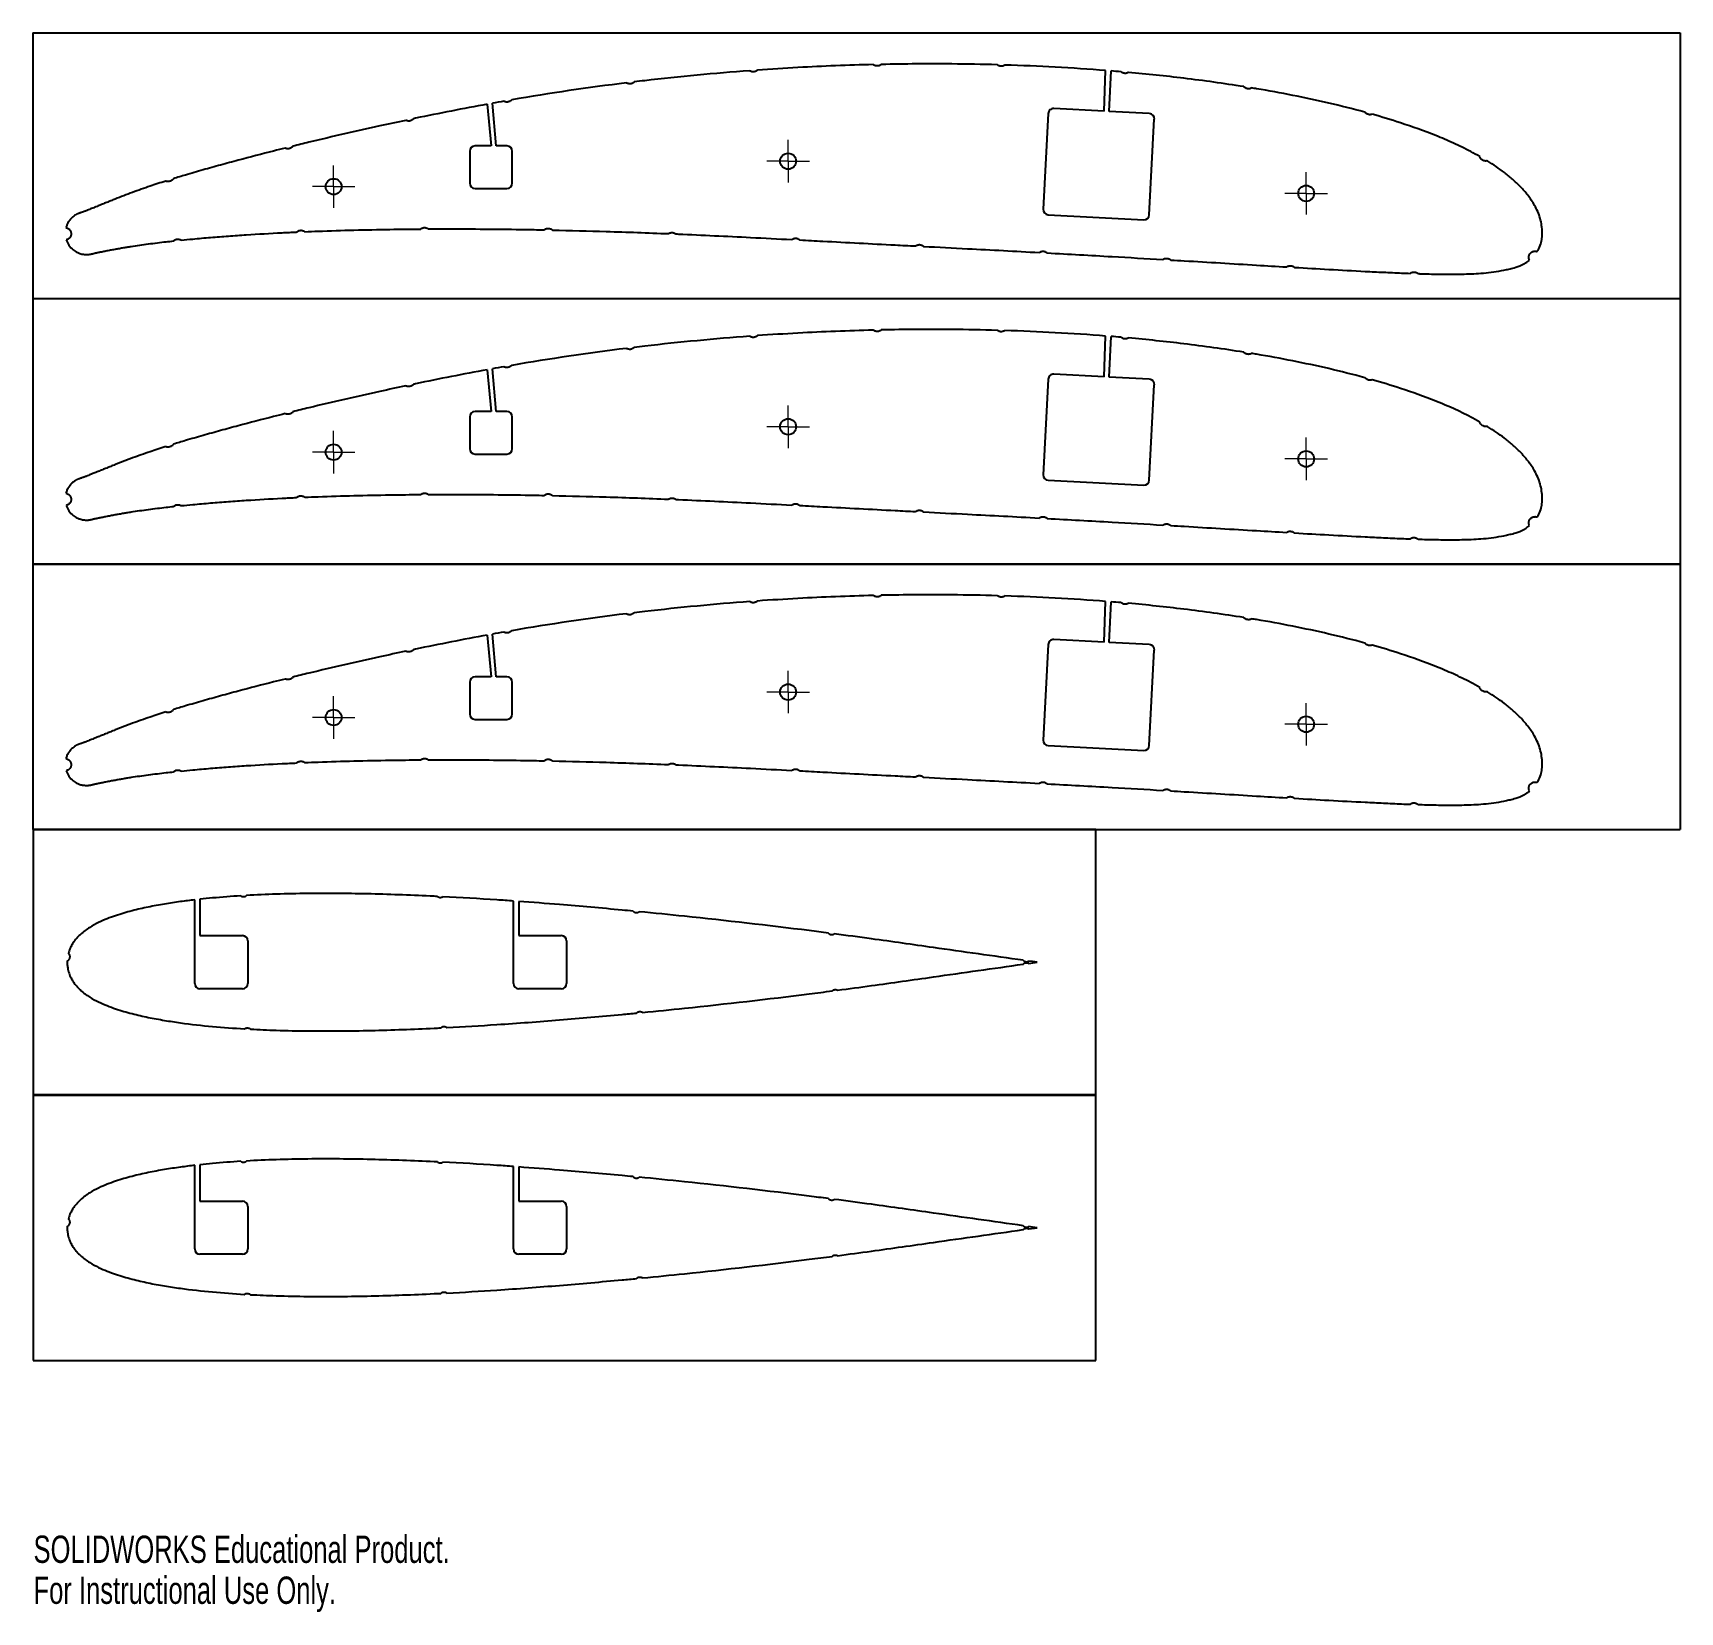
# Model space of a CAD drawing. Header units: millimetres. Extents: x 0 to 310, y 0 to 297.
import ezdxf

# ---------------------------------------------------------------- set-up
doc = ezdxf.new("R2010")
doc.units = ezdxf.units.MM
doc.styles.add('SLDTEXTSTYLE0', font='TXT', dxfattribs={"width": 0.7})

msp = doc.modelspace()

# ---------------------------------------------------------------- texts
at = {"color": 7, "linetype": 'Continuous', "char_height": 5.1381, "attachment_point": 1, "style": 'SLDTEXTSTYLE0'}
for s, insert in [('SOLIDWORKS Educational Product.', (0, 14.33)), ('For Instructional Use Only.', (0, 6.62))]:
    msp.add_mtext(s, dxfattribs=dict(at, insert=insert))

# ---------------------------------------------------------------- blocks, each defined once
blk = doc.blocks.new('SW_CENTERMARKSYMBOL_0')
at = {"color": 0, "linetype": 'Continuous', "lineweight": 18}
for p, q in [((0, 2.5), (0, 4)), ((-2.5, 0), (-4, 0)), ((0, 0), (-2.5, 0)), ((0, 0), (0, 2.5)), ((0, 0), (0, -2.5)), ((0, 0), (2.5, 0)), ((2.5, 0), (4, 0)), ((0, -2.5), (0, -4))]:
    blk.add_line(p, q, dxfattribs=at)
blk = doc.blocks.new('SW_CENTERMARKSYMBOL_1')
at = {"color": 0, "linetype": 'Continuous', "lineweight": 18}
for p, q in [((0, 2.5), (0, 4)), ((-2.5, 0), (-4, 0)), ((0, 0), (-2.5, 0)), ((0, 0), (0, 2.5)), ((0, 0), (0, -2.5)), ((0, 0), (2.5, 0)), ((2.5, 0), (4, 0)), ((0, -2.5), (0, -4))]:
    blk.add_line(p, q, dxfattribs=at)
blk = doc.blocks.new('SW_CENTERMARKSYMBOL_2')
at = {"color": 0, "linetype": 'Continuous', "lineweight": 18}
for p, q in [((0, 2.5), (0, 4)), ((-2.5, 0), (-4, 0)), ((0, 0), (-2.5, 0)), ((0, 0), (0, 2.5)), ((0, 0), (0, -2.5)), ((0, 0), (2.5, 0)), ((2.5, 0), (4, 0)), ((0, -2.5), (0, -4))]:
    blk.add_line(p, q, dxfattribs=at)
blk = doc.blocks.new('SW_CENTERMARKSYMBOL_3')
at = {"color": 0, "linetype": 'Continuous', "lineweight": 18}
for p, q in [((0, 2.5), (0, 4)), ((-2.5, 0), (-4, 0)), ((0, 0), (-2.5, 0)), ((0, 0), (0, 2.5)), ((0, 0), (0, -2.5)), ((0, 0), (2.5, 0)), ((2.5, 0), (4, 0)), ((0, -2.5), (0, -4))]:
    blk.add_line(p, q, dxfattribs=at)
blk = doc.blocks.new('SW_CENTERMARKSYMBOL_4')
at = {"color": 0, "linetype": 'Continuous', "lineweight": 18}
for p, q in [((0, 2.5), (0, 4)), ((-2.5, 0), (-4, 0)), ((0, 0), (-2.5, 0)), ((0, 0), (0, 2.5)), ((0, 0), (0, -2.5)), ((0, 0), (2.5, 0)), ((2.5, 0), (4, 0)), ((0, -2.5), (0, -4))]:
    blk.add_line(p, q, dxfattribs=at)
blk = doc.blocks.new('SW_CENTERMARKSYMBOL_5')
at = {"color": 0, "linetype": 'Continuous', "lineweight": 18}
for p, q in [((0, 2.5), (0, 4)), ((-2.5, 0), (-4, 0)), ((0, 0), (-2.5, 0)), ((0, 0), (0, 2.5)), ((0, 0), (0, -2.5)), ((0, 0), (2.5, 0)), ((2.5, 0), (4, 0)), ((0, -2.5), (0, -4))]:
    blk.add_line(p, q, dxfattribs=at)
blk = doc.blocks.new('SW_CENTERMARKSYMBOL_6')
at = {"color": 0, "linetype": 'Continuous', "lineweight": 18}
for p, q in [((0, 2.5), (0, 4)), ((-2.5, 0), (-4, 0)), ((0, 0), (-2.5, 0)), ((0, 0), (0, 2.5)), ((0, 0), (0, -2.5)), ((0, 0), (2.5, 0)), ((2.5, 0), (4, 0)), ((0, -2.5), (0, -4))]:
    blk.add_line(p, q, dxfattribs=at)
blk = doc.blocks.new('SW_CENTERMARKSYMBOL_7')
at = {"color": 0, "linetype": 'Continuous', "lineweight": 18}
for p, q in [((0, 2.5), (0, 4)), ((-2.5, 0), (-4, 0)), ((0, 0), (-2.5, 0)), ((0, 0), (0, 2.5)), ((0, 0), (0, -2.5)), ((0, 0), (2.5, 0)), ((2.5, 0), (4, 0)), ((0, -2.5), (0, -4))]:
    blk.add_line(p, q, dxfattribs=at)
blk = doc.blocks.new('SW_CENTERMARKSYMBOL_8')
at = {"color": 0, "linetype": 'Continuous', "lineweight": 18}
for p, q in [((0, 2.5), (0, 4)), ((-2.5, 0), (-4, 0)), ((0, 0), (-2.5, 0)), ((0, 0), (0, 2.5)), ((0, 0), (0, -2.5)), ((0, 0), (2.5, 0)), ((2.5, 0), (4, 0)), ((0, -2.5), (0, -4))]:
    blk.add_line(p, q, dxfattribs=at)

# ---------------------------------------------------------------- linework, layer by layer
at = {"color": 7, "linetype": 'Continuous', "lineweight": 25}
for p, q in [((-0.11, 297.18), (-0.11, 247.18)), ((-0.11, 297.18), (309.89, 297.18)), ((309.89, 297.18), (309.89, 247.18)), ((201.47, 282.44), (201.78, 290.11)), ((202.47, 282.39), (202.79, 290.03)), ((85.38, 283.77), (86.1, 275.9)), ((87.1, 275.9), (86.38, 283.95)), ((201.47, 282.44), (192.02, 282.94)), ((210, 281.99), (202.47, 282.39)), ((190.97, 281.99), (190.03, 264.02)), ((210, 262.97), (210.94, 280.94)), ((82.1, 274.9), (82.1, 268.9)), ((86.1, 275.9), (83.1, 275.9)), ((89.1, 275.9), (87.1, 275.9)), ((90.1, 268.9), (90.1, 274.9)), ((83.1, 267.9), (89.1, 267.9)), ((190.98, 262.96), (208.95, 262.02)), ((-0.11, 247.2), (-0.11, 197.2)), ((-0.11, 247.2), (309.89, 247.2)), ((-0.11, 247.18), (309.89, 247.18)), ((309.89, 247.2), (309.89, 197.2)), ((201.47, 232.46), (201.78, 240.13)), ((202.47, 232.41), (202.79, 240.05)), ((85.38, 233.78), (86.1, 225.91)), ((87.1, 225.91), (86.38, 233.97)), ((201.47, 232.46), (192.02, 232.95)), ((190.97, 232.01), (190.03, 214.03)), ((210, 232.01), (202.47, 232.41)), ((210, 212.99), (210.94, 230.96)), ((82.1, 224.91), (82.1, 218.91)), ((86.1, 225.91), (83.1, 225.91)), ((89.1, 225.91), (87.1, 225.91)), ((90.1, 218.91), (90.1, 224.91)), ((83.1, 217.91), (89.1, 217.91)), ((190.98, 212.98), (208.95, 212.04)), ((-0.11, 197.25), (-0.11, 147.25)), ((-0.11, 197.25), (309.89, 197.25)), ((-0.11, 197.2), (309.89, 197.2)), ((309.89, 197.25), (309.89, 147.25)), ((201.47, 182.51), (201.78, 190.18)), ((202.47, 182.46), (202.79, 190.1)), ((85.38, 183.84), (86.1, 175.97)), ((87.1, 175.97), (86.38, 184.02)), ((201.47, 182.51), (192.02, 183.01)), ((190.97, 182.06), (190.03, 164.08)), ((210, 182.06), (202.47, 182.46)), ((210, 163.04), (210.94, 181.01)), ((82.1, 174.97), (82.1, 168.97)), ((86.1, 175.97), (83.1, 175.97)), ((89.1, 175.97), (87.1, 175.97)), ((90.1, 168.97), (90.1, 174.97)), ((83.1, 167.97), (89.1, 167.97)), ((190.98, 163.03), (208.95, 162.09)), ((-0.11, 147.25), (309.89, 147.25)), ((199.93, 147.26), (-0.07, 147.26)), ((-0.07, 147.26), (-0.07, 97.26)), ((199.93, 97.26), (199.93, 147.26)), ((30.33, 118.26), (30.33, 134)), ((31.33, 134.11), (31.33, 127.26)), ((90.33, 118.26), (90.33, 133.78)), ((91.33, 133.69), (91.33, 127.26)), ((31.33, 127.26), (39.33, 127.26)), ((91.33, 127.26), (99.33, 127.26)), ((40.33, 126.26), (40.33, 118.26)), ((100.33, 126.26), (100.33, 118.26)), ((187.31, 122.04), (188.87, 122.26)), ((39.33, 117.26), (31.33, 117.26)), ((99.33, 117.26), (91.33, 117.26)), ((199.93, 97.28), (-0.07, 97.28)), ((-0.07, 97.28), (-0.07, 47.28)), ((-0.07, 97.26), (199.93, 97.26)), ((199.93, 47.28), (199.93, 97.28)), ((30.33, 68.28), (30.33, 84.03)), ((31.33, 84.14), (31.33, 77.28)), ((90.33, 68.28), (90.33, 83.8)), ((91.33, 83.72), (91.33, 77.28)), ((31.33, 77.28), (39.33, 77.28)), ((40.33, 76.28), (40.33, 68.28)), ((91.33, 77.28), (99.33, 77.28)), ((100.33, 76.28), (100.33, 68.28)), ((187.31, 72.06), (188.87, 72.28)), ((39.33, 67.28), (31.33, 67.28)), ((99.33, 67.28), (91.33, 67.28)), ((-0.07, 47.28), (199.93, 47.28))]:
    msp.add_line(p, q, dxfattribs=at)
at = {"color": 7, "linetype": 'Continuous', "lineweight": 25, "flags": 128}
for points in [[(188.87, 122.26), (187.99, 122.38), (187.31, 122.48)], [(188.87, 72.28), (187.99, 72.41), (187.31, 72.5)]]:
    msp.add_lwpolyline(points, dxfattribs=at)
at = {"color": 7, "linetype": 'Continuous', "lineweight": 25}
for centre in [(142.02, 273.04), (56.48, 268.25), (239.52, 266.98), (142.02, 223.05), (56.48, 218.27), (239.52, 217), (142.02, 173.11), (56.48, 168.32), (239.52, 167.05)]:
    msp.add_circle(centre, 1.5, dxfattribs=at)
for centre, start, end in [((191.97, 281.94), 87, 177), ((209.95, 281), 357, 87), ((83.1, 274.9), 90, 180), ((89.1, 274.9), 0, 90), ((83.1, 268.9), 180, 270), ((89.1, 268.9), 270, 0), ((191.03, 263.96), 177, 267), ((209, 263.02), 267, 357), ((191.97, 231.96), 87, 177), ((209.95, 231.01), 357, 87), ((83.1, 224.91), 90, 180), ((89.1, 224.91), 0, 90), ((83.1, 218.91), 180, 270), ((89.1, 218.91), 270, 0), ((191.03, 213.98), 177, 267), ((209, 213.04), 267, 357), ((191.97, 182.01), 87, 177), ((209.95, 181.06), 357, 87), ((83.1, 174.97), 90, 180), ((89.1, 174.97), 0, 90), ((83.1, 168.97), 180, 270), ((89.1, 168.97), 270, 0), ((191.03, 164.03), 177, 267), ((209, 163.09), 267, 357), ((39.33, 126.26), 0, 90), ((99.33, 126.26), 360, 90), ((31.33, 118.26), 180, 270), ((39.33, 118.26), 270, 0), ((91.33, 118.26), 180, 270), ((99.33, 118.26), 270, 0), ((39.33, 76.28), 0, 90), ((99.33, 76.28), 0, 90), ((31.33, 68.28), 180, 270), ((39.33, 68.28), 270, 0), ((91.33, 68.28), 180, 270), ((99.33, 68.28), 270, 0)]:
    msp.add_arc(centre, 1, start, end, dxfattribs=at)
for points, knots in [([(134.79, 290.07), (128.19, 289.59), (120.94, 288.9), (113.71, 288.04), (113.06, 287.96)], [1.76790641, 1.76790641, 1.76790641, 1.76790641, 1.8034893, 1.80704528, 1.80704528, 1.80704528, 1.80704528]), ([(135.55, 289.86), (135.47, 289.86), (135.32, 289.85), (135.09, 289.91), (134.92, 289.99), (134.82, 290.05), (134.79, 290.07)], [0, 0, 0, 0, 0.1265666, 0.2501122, 0.3722667, 0.4404875, 0.4404875, 0.4404875, 0.4404875]), ([(136.27, 290.18), (136.24, 290.15), (136.15, 290.08), (135.99, 289.97), (135.78, 289.89), (135.63, 289.87), (135.55, 289.86)], [0.5625281, 0.5625281, 0.5625281, 0.5625281, 0.6286283, 0.7509284, 0.8730761, 1, 1, 1, 1]), ([(158.06, 291.22), (153.33, 291.11), (146.06, 290.82), (138.8, 290.36), (136.27, 290.18)], [1.72612898, 1.72612898, 1.72612898, 1.72612898, 1.75157781, 1.7652399, 1.7652399, 1.7652399, 1.7652399]), ([(158.81, 290.97), (158.73, 290.97), (158.58, 290.97), (158.36, 291.03), (158.18, 291.12), (158.09, 291.19), (158.06, 291.22)], [0, 0, 0, 0, 0.1273925, 0.2495734, 0.3721374, 0.4417012, 0.4417012, 0.4417012, 0.4417012]), ([(159.55, 291.25), (159.52, 291.23), (159.42, 291.15), (159.26, 291.05), (159.04, 290.98), (158.89, 290.97), (158.81, 290.97)], [0.5578843, 0.5578843, 0.5578843, 0.5578843, 0.6284899, 0.7503967, 0.8722172, 1, 1, 1, 1]), ([(181.38, 291.19), (178.53, 291.27), (171.25, 291.4), (163.97, 291.35), (159.55, 291.25)], [1.6843324, 1.6843324, 1.6843324, 1.6843324, 1.69966633, 1.72345513, 1.72345513, 1.72345513, 1.72345513]), ([(182.1, 290.92), (182.02, 290.92), (181.87, 290.94), (181.65, 291), (181.49, 291.1), (181.41, 291.17), (181.38, 291.19)], [0, 0, 0, 0, 0.1277828, 0.2496033, 0.3715101, 0.4260194, 0.4260194, 0.4260194, 0.4260194]), ([(182.81, 291.14), (182.79, 291.13), (182.71, 291.07), (182.55, 290.99), (182.33, 290.92), (182.18, 290.92), (182.1, 290.92)], [0.5858817, 0.5858817, 0.5858817, 0.5858817, 0.6282367, 0.7505422, 0.8728762, 1, 1, 1, 1]), ([(205.36, 289.57), (205.29, 289.58), (205.13, 289.6), (204.92, 289.69), (204.77, 289.78), (204.69, 289.85), (204.66, 289.87)], [0, 0, 0, 0, 0.1265932, 0.2489633, 0.3713996, 0.4209639, 0.4209639, 0.4209639, 0.4209639]), ([(206.07, 289.75), (206.05, 289.74), (205.97, 289.69), (205.82, 289.62), (205.59, 289.56), (205.44, 289.57), (205.36, 289.57)], [0.5967403, 0.5967403, 0.5967403, 0.5967403, 0.628911, 0.7497461, 0.8733617, 1, 1, 1, 1]), ([(227.77, 287.07), (224.02, 287.67), (216.79, 288.68), (209.55, 289.43), (206.07, 289.75)], [1.60101998, 1.60101998, 1.60101998, 1.60101998, 1.62130309, 1.64006085, 1.64006085, 1.64006085, 1.64006085]), ([(112.35, 287.6), (112.28, 287.6), (112.12, 287.59), (111.9, 287.63), (111.72, 287.7), (111.61, 287.76), (111.58, 287.78)], [0, 0, 0, 0, 0.1268244, 0.2491248, 0.3725174, 0.4431986, 0.4431986, 0.4431986, 0.4431986]), ([(113.06, 287.96), (113.03, 287.93), (112.94, 287.85), (112.79, 287.74), (112.58, 287.64), (112.43, 287.62), (112.35, 287.6)], [0.5602142, 0.5602142, 0.5602142, 0.5602142, 0.6294579, 0.7509956, 0.8729951, 1, 1, 1, 1]), ([(228.47, 286.68), (228.39, 286.69), (228.24, 286.72), (228.03, 286.83), (227.88, 286.95), (227.79, 287.04), (227.77, 287.07)], [0, 0, 0, 0, 0.1271141, 0.2487264, 0.3721002, 0.4468621, 0.4468621, 0.4468621, 0.4468621]), ([(229.26, 286.83), (229.22, 286.81), (229.11, 286.75), (228.93, 286.68), (228.7, 286.65), (228.55, 286.67), (228.47, 286.68)], [0.5552392, 0.5552392, 0.5552392, 0.5552392, 0.6293298, 0.7506796, 0.8734156, 1, 1, 1, 1]), ([(250.6, 282.25), (250.58, 282.26), (248.32, 282.88), (243.8, 284.01), (237, 285.46), (232.15, 286.35), (229.57, 286.78), (229.26, 286.83)], [1.55959307, 1.55959307, 1.55959307, 1.55959307, 1.55968436, 1.5720081, 1.58433185, 1.5966556, 1.598329, 1.598329, 1.598329, 1.598329]), ([(85.38, 283.77), (80.88, 282.94), (76.26, 282.03), (71.66, 281.07), (71.53, 281.04)], [0.85723083, 0.85723083, 0.85723083, 0.85723083, 0.88187832, 0.88256593, 0.88256593, 0.88256593, 0.88256593]), ([(89.31, 284.19), (89.23, 284.18), (89.08, 284.17), (88.85, 284.19), (88.67, 284.26), (88.56, 284.31), (88.52, 284.33)], [0, 0, 0, 0, 0.1275538, 0.2494278, 0.3725484, 0.4433553, 0.4433553, 0.4433553, 0.4433553]), ([(89.99, 284.59), (89.97, 284.56), (89.89, 284.47), (89.73, 284.35), (89.53, 284.24), (89.38, 284.21), (89.31, 284.19)], [0.5556156, 0.5556156, 0.5556156, 0.5556156, 0.6283204, 0.7507054, 0.8727731, 1, 1, 1, 1]), ([(251.23, 281.83), (251.16, 281.85), (251.01, 281.9), (250.81, 282.02), (250.68, 282.15), (250.62, 282.23), (250.6, 282.25)], [0, 0, 0, 0, 0.1262661, 0.2493389, 0.3711223, 0.4206862, 0.4206862, 0.4206862, 0.4206862]), ([(70.07, 280.73), (68.45, 280.39), (64.59, 279.56), (58.51, 278.19), (53.05, 276.9), (49.81, 276.11), (48.8, 275.86)], [0.88524945, 0.88524945, 0.88524945, 0.88524945, 0.89420207, 0.90652581, 0.91884956, 0.92445681, 0.92445681, 0.92445681, 0.92445681]), ([(70.86, 280.62), (70.78, 280.61), (70.63, 280.58), (70.4, 280.61), (70.21, 280.66), (70.11, 280.71), (70.07, 280.73)], [0, 0, 0, 0, 0.1270822, 0.2493225, 0.3716481, 0.4410603, 0.4410603, 0.4410603, 0.4410603]), ([(71.53, 281.04), (71.51, 281.01), (71.43, 280.92), (71.28, 280.79), (71.08, 280.68), (70.93, 280.64), (70.86, 280.62)], [0.5598196, 0.5598196, 0.5598196, 0.5598196, 0.6280652, 0.7501976, 0.8722921, 1, 1, 1, 1]), ([(251.95, 281.88), (251.94, 281.87), (251.85, 281.84), (251.69, 281.79), (251.46, 281.79), (251.31, 281.82), (251.23, 281.83)], [0.6031637, 0.6031637, 0.6031637, 0.6031637, 0.628183, 0.750591, 0.8722889, 1, 1, 1, 1]), ([(272.2, 273.92), (271.63, 274.24), (269.99, 275.14), (267.23, 276.48), (262.82, 278.34), (257.74, 280.15), (253.73, 281.37), (251.95, 281.88)], [1.51944659, 1.51944659, 1.51944659, 1.51944659, 1.52271312, 1.52887499, 1.53503687, 1.54736061, 1.55712117, 1.55712117, 1.55712117, 1.55712117]), ([(47.36, 275.5), (46.63, 275.32), (43.69, 274.58), (39.64, 273.52), (35.21, 272.32), (31.9, 271.4), (28.94, 270.54), (27.07, 269.98), (26.32, 269.75)], [0.92713418, 0.92713418, 0.92713418, 0.92713418, 0.9311733, 0.94349705, 0.94965892, 0.9558208, 0.96198267, 0.96618836, 0.96618836, 0.96618836, 0.96618836]), ([(48.15, 275.42), (48.07, 275.4), (47.92, 275.37), (47.69, 275.39), (47.5, 275.43), (47.4, 275.48), (47.36, 275.5)], [0, 0, 0, 0, 0.1266235, 0.2487873, 0.3715967, 0.4398977, 0.4398977, 0.4398977, 0.4398977]), ([(48.8, 275.86), (48.78, 275.82), (48.71, 275.73), (48.57, 275.6), (48.37, 275.48), (48.22, 275.44), (48.15, 275.42)], [0.5604602, 0.5604602, 0.5604602, 0.5604602, 0.6285983, 0.7504758, 0.8727811, 1, 1, 1, 1]), ([(272.73, 273.23), (272.66, 273.28), (272.53, 273.36), (272.38, 273.53), (272.27, 273.72), (272.22, 273.85), (272.2, 273.92)], [0, 0, 0, 0, 0.1263003, 0.2487874, 0.3717815, 0.4854593, 0.4854593, 0.4854593, 0.4854593]), ([(273.57, 273.11), (273.51, 273.09), (273.37, 273.07), (273.15, 273.07), (272.93, 273.13), (272.79, 273.2), (272.73, 273.23)], [0.5204147, 0.5204147, 0.5204147, 0.5204147, 0.6285734, 0.7498276, 0.8730081, 1, 1, 1, 1]), ([(283.01, 256.04), (283.06, 256.12), (283.32, 256.55), (283.71, 257.48), (283.92, 258.59), (283.97, 259.84), (283.86, 260.93), (283.59, 262.27), (283.11, 263.59), (282.53, 264.74), (281.9, 265.74), (281.03, 266.92), (279.86, 268.26), (278.39, 269.65), (276.33, 271.33), (274.71, 272.41), (273.61, 273.08), (273.57, 273.11)], [1.48941418, 1.48941418, 1.48941418, 1.48941418, 1.48959305, 1.49036329, 1.49113352, 1.49190375, 1.49344422, 1.49498469, 1.49652516, 1.49806563, 1.4996061, 1.50114656, 1.5042275, 1.50730844, 1.51038937, 1.51655125, 1.51678808, 1.51678808, 1.51678808, 1.51678808]), ([(26.32, 269.75), (26.29, 269.7), (26.22, 269.6), (26.09, 269.46), (25.9, 269.33), (25.75, 269.28), (25.68, 269.25)], [0.5503368, 0.5503368, 0.5503368, 0.5503368, 0.629378, 0.7504483, 0.8725466, 1, 1, 1, 1]), ([(24.87, 269.29), (23.89, 268.98), (22.36, 268.48), (20.28, 267.76), (18.62, 267.16), (16.97, 266.54), (15.61, 266.01), (14.55, 265.58), (13.77, 265.27), (12.98, 264.95), (12.3, 264.67), (11.74, 264.45), (11.33, 264.29), (10.93, 264.12), (10.54, 263.97), (10.23, 263.83), (10.03, 263.75), (9.89, 263.7), (9.75, 263.64), (9.63, 263.6), (9.52, 263.56), (9.43, 263.52), (9.33, 263.49), (9.23, 263.45), (9.13, 263.42), (9.04, 263.39), (8.97, 263.37), (8.89, 263.34), (8.83, 263.32), (8.78, 263.3), (8.74, 263.29), (8.7, 263.27), (8.65, 263.26), (8.59, 263.24), (8.53, 263.21), (8.46, 263.18), (8.39, 263.16), (8.3, 263.12), (8.19, 263.06), (8.05, 262.99), (7.92, 262.92), (7.73, 262.8), (7.45, 262.6), (7.09, 262.29), (6.67, 261.78), (6.34, 261.24), (6.15, 260.74), (6.09, 260.53)], [0.96887387, 0.96887387, 0.96887387, 0.96887387, 0.97430642, 0.97738735, 0.98046829, 0.98354922, 0.98663016, 0.98817063, 0.9897111, 0.99125157, 0.99279203, 0.99356227, 0.9943325, 0.99510274, 0.99587297, 0.99664321, 0.99702832, 0.99741344, 0.99779856, 0.99818367, 0.99837623, 0.99856879, 0.99876135, 0.99895391, 0.99914647, 0.99924275, 0.99933902, 0.9994353, 0.99953158, 0.99957972, 0.99962786, 0.999676, 0.99972414, 0.99977228, 0.99982042, 0.99984449, 0.99986856, 0.99989263, 0.9999167, 0.99992874, 0.99994077, 0.9999528, 0.99996484, 0.99997687, 0.99998289, 0.99998891, 0.99999244, 0.99999244, 0.99999244, 0.99999244]), ([(25.68, 269.25), (25.61, 269.23), (25.46, 269.19), (25.23, 269.19), (25.03, 269.23), (24.91, 269.27), (24.87, 269.29)], [0, 0, 0, 0, 0.1267566, 0.2489766, 0.3721097, 0.4527564, 0.4527564, 0.4527564, 0.4527564]), ([(6.09, 260.53), (6.13, 260.52), (6.25, 260.5), (6.43, 260.43), (6.63, 260.3), (6.8, 260.14), (6.93, 259.96), (7.03, 259.75), (7.06, 259.6), (7.07, 259.53)], [0.1806431, 0.1806431, 0.1806431, 0.1806431, 0.2512063, 0.3723218, 0.5009983, 0.6287978, 0.7503478, 0.8729822, 1, 1, 1, 1]), ([(72.87, 260.27), (72.9, 260.3), (72.99, 260.37), (73.15, 260.46), (73.37, 260.53), (73.52, 260.54), (73.6, 260.54)], [0.5680015, 0.5680015, 0.5680015, 0.5680015, 0.6284185, 0.7508419, 0.8726059, 1, 1, 1, 1]), ([(73.6, 260.54), (73.68, 260.53), (73.83, 260.53), (74.05, 260.46), (74.21, 260.37), (74.3, 260.3), (74.33, 260.28)], [0, 0, 0, 0, 0.1275644, 0.2500751, 0.3726622, 0.4308969, 0.4308969, 0.4308969, 0.4308969]), ([(7.07, 259.53), (7.08, 259.45), (7.09, 259.3), (7.05, 259.07), (6.96, 258.86), (6.84, 258.66), (6.68, 258.49), (6.49, 258.36), (6.31, 258.27), (6.19, 258.25), (6.15, 258.24)], [0, 0, 0, 0, 0.1269499, 0.2493269, 0.3727967, 0.4999948, 0.6276055, 0.7493221, 0.8731698, 0.9494092, 0.9494092, 0.9494092, 0.9494092]), ([(6.15, 258.24), (6.27, 257.87), (6.67, 257.06), (7.48, 256.28), (8.19, 255.86), (8.9, 255.59), (9.42, 255.5), (9.79, 255.47), (10.02, 255.47), (10.18, 255.47), (10.34, 255.49), (10.47, 255.5), (10.58, 255.52), (10.65, 255.53), (10.71, 255.54), (10.77, 255.55), (10.83, 255.56), (10.88, 255.57), (10.93, 255.59), (10.99, 255.6), (11.05, 255.61), (11.13, 255.63), (11.21, 255.65), (11.28, 255.67), (11.38, 255.69), (11.48, 255.72), (11.6, 255.75), (11.71, 255.77), (11.85, 255.8), (12, 255.84), (12.17, 255.87), (12.32, 255.9), (12.48, 255.94), (12.7, 255.98), (13.03, 256.04), (13.43, 256.12), (13.84, 256.2), (14.41, 256.31), (15.13, 256.45), (15.96, 256.6), (16.77, 256.74), (17.57, 256.88), (18.63, 257.04), (19.99, 257.24), (21.64, 257.47), (23.3, 257.68), (24.87, 257.87), (25.88, 257.98), (26.35, 258.03)], [1.00000245, 1.00000245, 1.00000245, 1.00000245, 1.00000696, 1.00001298, 1.000019, 1.00002501, 1.00003705, 1.00004908, 1.00006112, 1.00007315, 1.00008519, 1.00010926, 1.00013333, 1.0001574, 1.00018147, 1.00020554, 1.00025368, 1.00030182, 1.00034996, 1.0003981, 1.00049438, 1.00059066, 1.00068693, 1.00078321, 1.00087949, 1.00107205, 1.00126461, 1.00145717, 1.00164973, 1.00203484, 1.00241996, 1.00280508, 1.0031902, 1.00357531, 1.00434555, 1.00511578, 1.00588601, 1.00665625, 1.00819672, 1.00973719, 1.01127765, 1.01281812, 1.01435859, 1.01743953, 1.02052046, 1.0236014, 1.02668234, 1.02923838, 1.02923838, 1.02923838, 1.02923838]), ([(26.35, 258.03), (26.37, 258.05), (26.45, 258.13), (26.6, 258.23), (26.81, 258.32), (26.96, 258.35), (27.04, 258.36)], [0.5735997, 0.5735997, 0.5735997, 0.5735997, 0.6283207, 0.7517142, 0.8733603, 1, 1, 1, 1]), ([(27.04, 258.36), (27.11, 258.36), (27.27, 258.37), (27.49, 258.33), (27.66, 258.25), (27.75, 258.2), (27.78, 258.18)], [0, 0, 0, 0, 0.1270545, 0.2501375, 0.3715338, 0.426416, 0.426416, 0.426416, 0.426416]), ([(27.78, 258.18), (28.51, 258.25), (30.35, 258.43), (33.32, 258.7), (36.68, 258.96), (41.16, 259.27), (45.44, 259.51), (48.61, 259.66), (49.52, 259.7)], [1.03189312, 1.03189312, 1.03189312, 1.03189312, 1.03592515, 1.04208702, 1.04824889, 1.05441077, 1.06673451, 1.07171437, 1.07171437, 1.07171437, 1.07171437]), ([(49.52, 259.7), (49.56, 259.74), (49.66, 259.83), (49.84, 259.94), (50.06, 260.01), (50.21, 260.03), (50.29, 260.03)], [0.531877, 0.531877, 0.531877, 0.531877, 0.6276566, 0.7515621, 0.8723114, 1, 1, 1, 1]), ([(50.29, 260.03), (50.37, 260.03), (50.52, 260.03), (50.74, 259.96), (50.92, 259.87), (51.02, 259.8), (51.05, 259.77)], [0, 0, 0, 0, 0.1270146, 0.2489301, 0.3725844, 0.4506853, 0.4506853, 0.4506853, 0.4506853]), ([(51.05, 259.77), (51.88, 259.8), (54.97, 259.92), (60.31, 260.09), (66.75, 260.21), (70.94, 260.26), (72.87, 260.27)], [1.07451996, 1.07451996, 1.07451996, 1.07451996, 1.07905826, 1.091382, 1.10370575, 1.11422532, 1.11422532, 1.11422532, 1.11422532]), ([(74.33, 260.28), (76.43, 260.29), (83.06, 260.3), (90.32, 260.22), (95.48, 260.13), (96.12, 260.11)], [1.11688098, 1.11688098, 1.11688098, 1.11688098, 1.12835324, 1.15300073, 1.15644961, 1.15644961, 1.15644961, 1.15644961]), ([(96.12, 260.11), (96.16, 260.15), (96.27, 260.24), (96.46, 260.33), (96.68, 260.39), (96.84, 260.39), (96.91, 260.4)], [0.527223, 0.527223, 0.527223, 0.527223, 0.6284344, 0.7514195, 0.8729632, 1, 1, 1, 1]), ([(96.91, 260.4), (96.99, 260.39), (97.14, 260.38), (97.36, 260.3), (97.53, 260.2), (97.63, 260.12), (97.67, 260.08)], [0, 0, 0, 0, 0.1279874, 0.2488377, 0.3715304, 0.4544488, 0.4544488, 0.4544488, 0.4544488]), ([(97.67, 260.08), (101.04, 260.01), (108.32, 259.82), (115.6, 259.56), (119.5, 259.4)], [1.15926658, 1.15926658, 1.15926658, 1.15926658, 1.17764823, 1.19891468, 1.19891468, 1.19891468, 1.19891468]), ([(119.5, 259.4), (119.52, 259.42), (119.6, 259.47), (119.76, 259.55), (119.98, 259.61), (120.13, 259.61), (120.21, 259.61)], [0.5928277, 0.5928277, 0.5928277, 0.5928277, 0.6284344, 0.7514195, 0.8729632, 1, 1, 1, 1]), ([(120.21, 259.61), (120.29, 259.6), (120.44, 259.59), (120.66, 259.52), (120.81, 259.43), (120.89, 259.36), (120.91, 259.35)], [0, 0, 0, 0, 0.1279874, 0.2488377, 0.3715304, 0.4153103, 0.4153103, 0.4153103, 0.4153103]), ([(120.91, 259.35), (121.06, 259.34), (125.74, 259.14), (133, 258.79), (140.13, 258.43), (142.71, 258.29)], [1.20146426, 1.20146426, 1.20146426, 1.20146426, 1.20229572, 1.22694321, 1.24101027, 1.24101027, 1.24101027, 1.24101027]), ([(142.71, 258.29), (142.75, 258.32), (142.86, 258.4), (143.04, 258.48), (143.27, 258.54), (143.42, 258.54), (143.5, 258.54)], [0.5439979, 0.5439979, 0.5439979, 0.5439979, 0.6273537, 0.7509631, 0.8731881, 1, 1, 1, 1]), ([(143.5, 258.54), (143.57, 258.53), (143.73, 258.51), (143.94, 258.43), (144.11, 258.33), (144.2, 258.25), (144.23, 258.21)], [0, 0, 0, 0, 0.126595, 0.2503189, 0.371113, 0.4484696, 0.4484696, 0.4484696, 0.4484696]), ([(144.23, 258.21), (145.67, 258.14), (151.65, 257.82), (158.91, 257.44), (164.72, 257.14), (165.99, 257.08)], [1.24376263, 1.24376263, 1.24376263, 1.24376263, 1.2515907, 1.2762382, 1.28314543, 1.28314543, 1.28314543, 1.28314543]), ([(165.99, 257.08), (166.03, 257.11), (166.13, 257.18), (166.32, 257.27), (166.54, 257.33), (166.69, 257.33), (166.77, 257.33)], [0.5422403, 0.5422403, 0.5422403, 0.5422403, 0.6273537, 0.7509631, 0.8731881, 1, 1, 1, 1]), ([(166.77, 257.33), (166.85, 257.32), (167, 257.3), (167.22, 257.22), (167.39, 257.11), (167.48, 257.03), (167.51, 257)], [0, 0, 0, 0, 0.126595, 0.2503189, 0.371113, 0.4496339, 0.4496339, 0.4496339, 0.4496339]), ([(167.51, 257), (170.27, 256.86), (177.53, 256.48), (184.78, 256.1), (189.28, 255.85)], [1.28590398, 1.28590398, 1.28590398, 1.28590398, 1.30088569, 1.32533583, 1.32533583, 1.32533583, 1.32533583]), ([(189.28, 255.85), (189.31, 255.88), (189.41, 255.95), (189.59, 256.04), (189.82, 256.09), (189.97, 256.09), (190.05, 256.09)], [0.5526196, 0.5526196, 0.5526196, 0.5526196, 0.6273537, 0.7509631, 0.8731881, 1, 1, 1, 1]), ([(190.05, 256.09), (190.12, 256.08), (190.28, 256.07), (190.49, 255.98), (190.66, 255.88), (190.75, 255.8), (190.78, 255.77)], [0, 0, 0, 0, 0.126595, 0.2503189, 0.371113, 0.4432701, 0.4432701, 0.4432701, 0.4432701]), ([(190.78, 255.77), (194.85, 255.55), (202.11, 255.14), (209.37, 254.72), (212.57, 254.53)], [1.32805474, 1.32805474, 1.32805474, 1.32805474, 1.35018067, 1.36754314, 1.36754314, 1.36754314, 1.36754314]), ([(212.57, 254.53), (212.6, 254.55), (212.69, 254.62), (212.86, 254.7), (213.08, 254.75), (213.24, 254.75), (213.32, 254.75)], [0.5655754, 0.5655754, 0.5655754, 0.5655754, 0.6273537, 0.7509631, 0.8731881, 1, 1, 1, 1]), ([(213.32, 254.75), (213.39, 254.74), (213.55, 254.73), (213.76, 254.65), (213.92, 254.55), (214.01, 254.47), (214.04, 254.44)], [0, 0, 0, 0, 0.126595, 0.2503189, 0.371113, 0.435689, 0.435689, 0.435689, 0.435689]), ([(214.04, 254.44), (214.89, 254.39), (218, 254.21), (223.39, 253.89), (229.8, 253.5), (233.95, 253.25), (235.83, 253.14)], [1.37020948, 1.37020948, 1.37020948, 1.37020948, 1.37482817, 1.38715191, 1.39947566, 1.40968598, 1.40968598, 1.40968598, 1.40968598]), ([(260.59, 251.88), (260.71, 251.87), (261.97, 251.83), (264.4, 251.77), (267.32, 251.76), (269.69, 251.8), (271.49, 251.87), (273.35, 252), (275.31, 252.25), (276.73, 252.52), (277.66, 252.73), (278.26, 252.87), (279.27, 253.13), (280.57, 253.69), (281.35, 254.25), (281.57, 254.42)], [1.45432188, 1.45432188, 1.45432188, 1.45432188, 1.45493252, 1.46109439, 1.46725626, 1.4703372, 1.47341813, 1.47649907, 1.47958001, 1.48266094, 1.48343118, 1.48420141, 1.48574188, 1.48728235, 1.48790033, 1.48790033, 1.48790033, 1.48790033]), ([(281.57, 254.42), (281.53, 254.48), (281.48, 254.62), (281.43, 254.84), (281.43, 255.07), (281.47, 255.3), (281.56, 255.51), (281.65, 255.63), (281.7, 255.69)], [0.2598497, 0.2598497, 0.2598497, 0.2598497, 0.3716965, 0.5001262, 0.6289581, 0.7507711, 0.8732292, 1, 1, 1, 1]), ([(281.7, 255.69), (281.75, 255.75), (281.85, 255.86), (282.04, 255.99), (282.25, 256.07), (282.48, 256.11), (282.71, 256.11), (282.89, 256.08), (282.99, 256.05), (283.01, 256.04)], [0, 0, 0, 0, 0.1270456, 0.2488512, 0.3708986, 0.4989057, 0.6278946, 0.7498647, 0.7928362, 0.7928362, 0.7928362, 0.7928362]), ([(235.83, 253.14), (235.86, 253.16), (235.96, 253.23), (236.13, 253.31), (236.35, 253.36), (236.5, 253.36), (236.58, 253.36)], [0.564549, 0.564549, 0.564549, 0.564549, 0.6273537, 0.7509631, 0.8731881, 1, 1, 1, 1]), ([(236.58, 253.36), (236.66, 253.36), (236.81, 253.34), (237.03, 253.26), (237.19, 253.16), (237.27, 253.08), (237.3, 253.05)], [0, 0, 0, 0, 0.126595, 0.2503189, 0.371113, 0.4368787, 0.4368787, 0.4368787, 0.4368787]), ([(237.3, 253.05), (239.47, 252.93), (243.91, 252.67), (249.5, 252.36), (254.06, 252.14), (256.88, 252.01), (258.56, 251.95), (259.09, 251.93)], [1.41235391, 1.41235391, 1.41235391, 1.41235391, 1.42412315, 1.4364469, 1.44260877, 1.44877064, 1.45164618, 1.45164618, 1.45164618, 1.45164618]), ([(259.09, 251.93), (259.13, 251.95), (259.23, 252.03), (259.4, 252.11), (259.62, 252.17), (259.78, 252.17), (259.85, 252.18)], [0.555625, 0.555625, 0.555625, 0.555625, 0.6284344, 0.7514195, 0.8729632, 1, 1, 1, 1]), ([(259.85, 252.18), (259.93, 252.17), (260.08, 252.15), (260.3, 252.08), (260.47, 251.98), (260.56, 251.91), (260.59, 251.88)], [0, 0, 0, 0, 0.1279874, 0.2488377, 0.3715304, 0.4437228, 0.4437228, 0.4437228, 0.4437228]), ([(134.79, 240.09), (128.19, 239.6), (120.94, 238.92), (113.71, 238.06), (113.06, 237.98)], [1.76790641, 1.76790641, 1.76790641, 1.76790641, 1.8034893, 1.80704528, 1.80704528, 1.80704528, 1.80704528]), ([(135.55, 239.88), (135.47, 239.88), (135.32, 239.87), (135.09, 239.92), (134.92, 240), (134.82, 240.07), (134.79, 240.09)], [0, 0, 0, 0, 0.1265666, 0.2501122, 0.3722667, 0.4404875, 0.4404875, 0.4404875, 0.4404875]), ([(136.27, 240.2), (136.24, 240.17), (136.15, 240.09), (135.99, 239.99), (135.78, 239.91), (135.63, 239.89), (135.55, 239.88)], [0.5625281, 0.5625281, 0.5625281, 0.5625281, 0.6286283, 0.7509284, 0.8730761, 1, 1, 1, 1]), ([(158.06, 241.24), (153.33, 241.12), (146.06, 240.83), (138.8, 240.38), (136.27, 240.2)], [1.72612898, 1.72612898, 1.72612898, 1.72612898, 1.75157781, 1.7652399, 1.7652399, 1.7652399, 1.7652399]), ([(158.81, 240.98), (158.73, 240.99), (158.58, 240.99), (158.36, 241.05), (158.18, 241.14), (158.09, 241.21), (158.06, 241.24)], [0, 0, 0, 0, 0.1273925, 0.2495734, 0.3721374, 0.4417012, 0.4417012, 0.4417012, 0.4417012]), ([(159.55, 241.27), (159.52, 241.24), (159.42, 241.17), (159.26, 241.07), (159.04, 241), (158.89, 240.99), (158.81, 240.98)], [0.5578843, 0.5578843, 0.5578843, 0.5578843, 0.6284899, 0.7503967, 0.8722172, 1, 1, 1, 1]), ([(181.38, 241.2), (178.53, 241.28), (171.25, 241.41), (163.97, 241.37), (159.55, 241.27)], [1.6843324, 1.6843324, 1.6843324, 1.6843324, 1.69966633, 1.72345513, 1.72345513, 1.72345513, 1.72345513]), ([(182.1, 240.94), (182.02, 240.94), (181.87, 240.95), (181.65, 241.02), (181.49, 241.12), (181.41, 241.18), (181.38, 241.2)], [0, 0, 0, 0, 0.1277828, 0.2496033, 0.3715101, 0.4260194, 0.4260194, 0.4260194, 0.4260194]), ([(182.81, 241.16), (182.79, 241.15), (182.71, 241.09), (182.55, 241.01), (182.33, 240.94), (182.18, 240.94), (182.1, 240.94)], [0.5858817, 0.5858817, 0.5858817, 0.5858817, 0.6282367, 0.7505422, 0.8728762, 1, 1, 1, 1]), ([(205.36, 239.59), (205.29, 239.6), (205.13, 239.62), (204.92, 239.7), (204.77, 239.8), (204.69, 239.87), (204.66, 239.89)], [0, 0, 0, 0, 0.1265932, 0.2489633, 0.3713996, 0.4209639, 0.4209639, 0.4209639, 0.4209639]), ([(206.07, 239.77), (206.05, 239.75), (205.97, 239.71), (205.82, 239.63), (205.59, 239.58), (205.44, 239.59), (205.36, 239.59)], [0.5967403, 0.5967403, 0.5967403, 0.5967403, 0.628911, 0.7497461, 0.8733617, 1, 1, 1, 1]), ([(227.77, 237.09), (224.02, 237.69), (216.79, 238.69), (209.55, 239.45), (206.07, 239.77)], [1.60101998, 1.60101998, 1.60101998, 1.60101998, 1.62130309, 1.64006085, 1.64006085, 1.64006085, 1.64006085]), ([(112.35, 237.62), (112.28, 237.62), (112.12, 237.61), (111.9, 237.64), (111.72, 237.72), (111.61, 237.78), (111.58, 237.8)], [0, 0, 0, 0, 0.1268244, 0.2491248, 0.3725174, 0.4431986, 0.4431986, 0.4431986, 0.4431986]), ([(113.06, 237.98), (113.03, 237.95), (112.94, 237.87), (112.79, 237.75), (112.58, 237.66), (112.43, 237.63), (112.35, 237.62)], [0.5602142, 0.5602142, 0.5602142, 0.5602142, 0.6294579, 0.7509956, 0.8729951, 1, 1, 1, 1]), ([(228.47, 236.69), (228.39, 236.71), (228.24, 236.74), (228.03, 236.84), (227.88, 236.97), (227.79, 237.06), (227.77, 237.09)], [0, 0, 0, 0, 0.1271141, 0.2487264, 0.3721002, 0.4468621, 0.4468621, 0.4468621, 0.4468621]), ([(229.26, 236.85), (229.22, 236.82), (229.11, 236.77), (228.93, 236.7), (228.7, 236.67), (228.55, 236.69), (228.47, 236.69)], [0.5552392, 0.5552392, 0.5552392, 0.5552392, 0.6293298, 0.7506796, 0.8734156, 1, 1, 1, 1]), ([(250.6, 232.27), (250.58, 232.27), (248.32, 232.89), (243.8, 234.03), (237, 235.48), (232.15, 236.37), (229.57, 236.8), (229.26, 236.85)], [1.55959307, 1.55959307, 1.55959307, 1.55959307, 1.55968436, 1.5720081, 1.58433185, 1.5966556, 1.598329, 1.598329, 1.598329, 1.598329]), ([(85.38, 233.78), (80.88, 232.96), (76.26, 232.05), (71.66, 231.08), (71.53, 231.06)], [0.85723083, 0.85723083, 0.85723083, 0.85723083, 0.88187832, 0.88256593, 0.88256593, 0.88256593, 0.88256593]), ([(89.31, 234.21), (89.23, 234.2), (89.08, 234.18), (88.85, 234.21), (88.67, 234.27), (88.56, 234.33), (88.52, 234.35)], [0, 0, 0, 0, 0.1275538, 0.2494278, 0.3725484, 0.4433553, 0.4433553, 0.4433553, 0.4433553]), ([(89.99, 234.61), (89.97, 234.57), (89.89, 234.48), (89.73, 234.37), (89.53, 234.26), (89.38, 234.23), (89.31, 234.21)], [0.5556156, 0.5556156, 0.5556156, 0.5556156, 0.6283204, 0.7507054, 0.8727731, 1, 1, 1, 1]), ([(70.07, 230.75), (68.45, 230.41), (64.59, 229.57), (58.51, 228.21), (53.05, 226.92), (49.81, 226.13), (48.8, 225.88)], [0.88524945, 0.88524945, 0.88524945, 0.88524945, 0.89420207, 0.90652581, 0.91884956, 0.92445681, 0.92445681, 0.92445681, 0.92445681]), ([(70.86, 230.64), (70.78, 230.63), (70.63, 230.6), (70.4, 230.62), (70.21, 230.68), (70.11, 230.73), (70.07, 230.75)], [0, 0, 0, 0, 0.1270822, 0.2493225, 0.3716481, 0.4410603, 0.4410603, 0.4410603, 0.4410603]), ([(71.53, 231.06), (71.51, 231.02), (71.43, 230.93), (71.28, 230.81), (71.08, 230.7), (70.93, 230.66), (70.86, 230.64)], [0.5598196, 0.5598196, 0.5598196, 0.5598196, 0.6280652, 0.7501976, 0.8722921, 1, 1, 1, 1]), ([(251.23, 231.85), (251.16, 231.87), (251.01, 231.92), (250.81, 232.04), (250.68, 232.16), (250.62, 232.25), (250.6, 232.27)], [0, 0, 0, 0, 0.1262661, 0.2493389, 0.3711223, 0.4206862, 0.4206862, 0.4206862, 0.4206862]), ([(251.95, 231.89), (251.94, 231.89), (251.85, 231.85), (251.69, 231.81), (251.46, 231.8), (251.31, 231.83), (251.23, 231.85)], [0.6031637, 0.6031637, 0.6031637, 0.6031637, 0.628183, 0.750591, 0.8722889, 1, 1, 1, 1]), ([(272.2, 223.94), (271.63, 224.26), (269.99, 225.16), (267.23, 226.5), (262.82, 228.36), (257.74, 230.17), (253.73, 231.39), (251.95, 231.89)], [1.51944659, 1.51944659, 1.51944659, 1.51944659, 1.52271312, 1.52887499, 1.53503687, 1.54736061, 1.55712117, 1.55712117, 1.55712117, 1.55712117]), ([(47.36, 225.52), (46.63, 225.34), (43.69, 224.59), (39.64, 223.54), (35.21, 222.34), (31.9, 221.41), (28.94, 220.56), (27.07, 220), (26.32, 219.76)], [0.92713418, 0.92713418, 0.92713418, 0.92713418, 0.9311733, 0.94349705, 0.94965892, 0.9558208, 0.96198267, 0.96618836, 0.96618836, 0.96618836, 0.96618836]), ([(48.15, 225.44), (48.07, 225.42), (47.92, 225.39), (47.69, 225.4), (47.5, 225.45), (47.4, 225.5), (47.36, 225.52)], [0, 0, 0, 0, 0.1266235, 0.2487873, 0.3715967, 0.4398977, 0.4398977, 0.4398977, 0.4398977]), ([(48.8, 225.88), (48.78, 225.84), (48.71, 225.75), (48.57, 225.62), (48.37, 225.5), (48.22, 225.46), (48.15, 225.44)], [0.5604602, 0.5604602, 0.5604602, 0.5604602, 0.6285983, 0.7504758, 0.8727811, 1, 1, 1, 1]), ([(272.73, 223.25), (272.66, 223.29), (272.53, 223.38), (272.38, 223.54), (272.27, 223.73), (272.22, 223.87), (272.2, 223.94)], [0, 0, 0, 0, 0.1263003, 0.2487874, 0.3717815, 0.4854593, 0.4854593, 0.4854593, 0.4854593]), ([(273.57, 223.12), (273.51, 223.11), (273.37, 223.09), (273.15, 223.09), (272.93, 223.15), (272.79, 223.22), (272.73, 223.25)], [0.5204147, 0.5204147, 0.5204147, 0.5204147, 0.6285734, 0.7498276, 0.8730081, 1, 1, 1, 1]), ([(283.01, 206.06), (283.06, 206.14), (283.32, 206.57), (283.71, 207.49), (283.92, 208.61), (283.97, 209.86), (283.86, 210.95), (283.59, 212.29), (283.11, 213.6), (282.53, 214.76), (281.9, 215.76), (281.03, 216.94), (279.86, 218.28), (278.39, 219.67), (276.33, 221.35), (274.71, 222.43), (273.61, 223.1), (273.57, 223.12)], [1.48941418, 1.48941418, 1.48941418, 1.48941418, 1.48959305, 1.49036329, 1.49113352, 1.49190375, 1.49344422, 1.49498469, 1.49652516, 1.49806563, 1.4996061, 1.50114656, 1.5042275, 1.50730844, 1.51038937, 1.51655125, 1.51678808, 1.51678808, 1.51678808, 1.51678808]), ([(24.87, 219.31), (23.89, 219), (22.36, 218.5), (20.28, 217.78), (18.62, 217.18), (16.97, 216.56), (15.61, 216.03), (14.55, 215.6), (13.77, 215.28), (12.98, 214.96), (12.3, 214.69), (11.74, 214.47), (11.33, 214.31), (10.93, 214.14), (10.54, 213.98), (10.23, 213.85), (10.03, 213.77), (9.89, 213.71), (9.75, 213.66), (9.63, 213.61), (9.52, 213.57), (9.43, 213.54), (9.33, 213.51), (9.23, 213.47), (9.13, 213.44), (9.04, 213.41), (8.97, 213.38), (8.89, 213.36), (8.83, 213.34), (8.78, 213.32), (8.74, 213.31), (8.7, 213.29), (8.65, 213.27), (8.59, 213.25), (8.53, 213.23), (8.46, 213.2), (8.39, 213.17), (8.3, 213.13), (8.19, 213.08), (8.05, 213.01), (7.92, 212.94), (7.73, 212.82), (7.45, 212.62), (7.09, 212.31), (6.67, 211.8), (6.34, 211.26), (6.15, 210.76), (6.09, 210.55)], [0.96887387, 0.96887387, 0.96887387, 0.96887387, 0.97430642, 0.97738735, 0.98046829, 0.98354922, 0.98663016, 0.98817063, 0.9897111, 0.99125157, 0.99279203, 0.99356227, 0.9943325, 0.99510274, 0.99587297, 0.99664321, 0.99702832, 0.99741344, 0.99779856, 0.99818367, 0.99837623, 0.99856879, 0.99876135, 0.99895391, 0.99914647, 0.99924275, 0.99933902, 0.9994353, 0.99953158, 0.99957972, 0.99962786, 0.999676, 0.99972414, 0.99977228, 0.99982042, 0.99984449, 0.99986856, 0.99989263, 0.9999167, 0.99992874, 0.99994077, 0.9999528, 0.99996484, 0.99997687, 0.99998289, 0.99998891, 0.99999244, 0.99999244, 0.99999244, 0.99999244]), ([(25.68, 219.27), (25.61, 219.25), (25.46, 219.21), (25.23, 219.21), (25.03, 219.25), (24.91, 219.29), (24.87, 219.31)], [0, 0, 0, 0, 0.1267566, 0.2489766, 0.3721097, 0.4527564, 0.4527564, 0.4527564, 0.4527564]), ([(26.32, 219.76), (26.29, 219.72), (26.22, 219.62), (26.09, 219.48), (25.9, 219.35), (25.75, 219.29), (25.68, 219.27)], [0.5503368, 0.5503368, 0.5503368, 0.5503368, 0.629378, 0.7504483, 0.8725466, 1, 1, 1, 1]), ([(6.09, 210.55), (6.13, 210.54), (6.25, 210.51), (6.43, 210.45), (6.63, 210.32), (6.8, 210.16), (6.93, 209.98), (7.03, 209.77), (7.06, 209.62), (7.07, 209.54)], [0.1806431, 0.1806431, 0.1806431, 0.1806431, 0.2512063, 0.3723218, 0.5009983, 0.6287978, 0.7503478, 0.8729822, 1, 1, 1, 1]), ([(7.07, 209.54), (7.08, 209.47), (7.09, 209.31), (7.05, 209.09), (6.96, 208.87), (6.84, 208.68), (6.68, 208.51), (6.49, 208.38), (6.31, 208.29), (6.19, 208.27), (6.15, 208.26)], [0, 0, 0, 0, 0.1269499, 0.2493269, 0.3727967, 0.4999948, 0.6276055, 0.7493221, 0.8731698, 0.9494092, 0.9494092, 0.9494092, 0.9494092]), ([(6.15, 208.26), (6.27, 207.89), (6.67, 207.08), (7.48, 206.29), (8.19, 205.87), (8.9, 205.61), (9.42, 205.52), (9.79, 205.49), (10.02, 205.49), (10.18, 205.49), (10.34, 205.5), (10.47, 205.52), (10.58, 205.53), (10.65, 205.55), (10.71, 205.56), (10.77, 205.57), (10.83, 205.58), (10.88, 205.59), (10.93, 205.6), (10.99, 205.62), (11.05, 205.63), (11.13, 205.65), (11.21, 205.67), (11.28, 205.69), (11.38, 205.71), (11.48, 205.74), (11.6, 205.77), (11.71, 205.79), (11.85, 205.82), (12, 205.86), (12.17, 205.89), (12.32, 205.92), (12.48, 205.95), (12.7, 205.99), (13.03, 206.06), (13.43, 206.13), (13.84, 206.22), (14.41, 206.33), (15.13, 206.47), (15.96, 206.62), (16.77, 206.76), (17.57, 206.89), (18.63, 207.06), (19.99, 207.26), (21.64, 207.49), (23.3, 207.7), (24.87, 207.88), (25.88, 208), (26.35, 208.05)], [1.00000245, 1.00000245, 1.00000245, 1.00000245, 1.00000696, 1.00001298, 1.000019, 1.00002501, 1.00003705, 1.00004908, 1.00006112, 1.00007315, 1.00008519, 1.00010926, 1.00013333, 1.0001574, 1.00018147, 1.00020554, 1.00025368, 1.00030182, 1.00034996, 1.0003981, 1.00049438, 1.00059066, 1.00068693, 1.00078321, 1.00087949, 1.00107205, 1.00126461, 1.00145717, 1.00164973, 1.00203484, 1.00241996, 1.00280508, 1.0031902, 1.00357531, 1.00434555, 1.00511578, 1.00588601, 1.00665625, 1.00819672, 1.00973719, 1.01127765, 1.01281812, 1.01435859, 1.01743953, 1.02052046, 1.0236014, 1.02668234, 1.02923838, 1.02923838, 1.02923838, 1.02923838]), ([(26.35, 208.05), (26.37, 208.07), (26.45, 208.14), (26.6, 208.25), (26.81, 208.34), (26.96, 208.36), (27.04, 208.38)], [0.5735997, 0.5735997, 0.5735997, 0.5735997, 0.6283207, 0.7517142, 0.8733603, 1, 1, 1, 1]), ([(27.04, 208.38), (27.11, 208.38), (27.27, 208.39), (27.49, 208.34), (27.66, 208.27), (27.75, 208.22), (27.78, 208.2)], [0, 0, 0, 0, 0.1270545, 0.2501375, 0.3715338, 0.426416, 0.426416, 0.426416, 0.426416]), ([(27.78, 208.2), (28.51, 208.27), (30.35, 208.45), (33.32, 208.71), (36.68, 208.98), (41.16, 209.29), (45.44, 209.53), (48.61, 209.68), (49.52, 209.72)], [1.03189312, 1.03189312, 1.03189312, 1.03189312, 1.03592515, 1.04208702, 1.04824889, 1.05441077, 1.06673451, 1.07171437, 1.07171437, 1.07171437, 1.07171437]), ([(49.52, 209.72), (49.56, 209.76), (49.66, 209.85), (49.84, 209.96), (50.06, 210.03), (50.21, 210.04), (50.29, 210.05)], [0.531877, 0.531877, 0.531877, 0.531877, 0.6276566, 0.7515621, 0.8723114, 1, 1, 1, 1]), ([(50.29, 210.05), (50.37, 210.05), (50.52, 210.05), (50.74, 209.98), (50.92, 209.89), (51.02, 209.82), (51.05, 209.79)], [0, 0, 0, 0, 0.1270146, 0.2489301, 0.3725844, 0.4506853, 0.4506853, 0.4506853, 0.4506853]), ([(51.05, 209.79), (51.88, 209.82), (54.97, 209.94), (60.31, 210.1), (66.75, 210.23), (70.94, 210.28), (72.87, 210.29)], [1.07451996, 1.07451996, 1.07451996, 1.07451996, 1.07905826, 1.091382, 1.10370575, 1.11422532, 1.11422532, 1.11422532, 1.11422532]), ([(72.87, 210.29), (72.9, 210.31), (72.99, 210.38), (73.15, 210.47), (73.37, 210.55), (73.52, 210.55), (73.6, 210.56)], [0.5680015, 0.5680015, 0.5680015, 0.5680015, 0.6284185, 0.7508419, 0.8726059, 1, 1, 1, 1]), ([(73.6, 210.56), (73.68, 210.55), (73.83, 210.54), (74.05, 210.48), (74.21, 210.39), (74.3, 210.32), (74.33, 210.3)], [0, 0, 0, 0, 0.1275644, 0.2500751, 0.3726622, 0.4308969, 0.4308969, 0.4308969, 0.4308969]), ([(74.33, 210.3), (76.43, 210.31), (83.06, 210.32), (90.32, 210.24), (95.48, 210.14), (96.12, 210.13)], [1.11688098, 1.11688098, 1.11688098, 1.11688098, 1.12835324, 1.15300073, 1.15644961, 1.15644961, 1.15644961, 1.15644961]), ([(96.12, 210.13), (96.16, 210.17), (96.27, 210.26), (96.46, 210.35), (96.68, 210.41), (96.84, 210.41), (96.91, 210.41)], [0.527223, 0.527223, 0.527223, 0.527223, 0.6284344, 0.7514195, 0.8729632, 1, 1, 1, 1]), ([(96.91, 210.41), (96.99, 210.41), (97.14, 210.39), (97.36, 210.32), (97.53, 210.22), (97.63, 210.14), (97.67, 210.1)], [0, 0, 0, 0, 0.1279874, 0.2488377, 0.3715304, 0.4544488, 0.4544488, 0.4544488, 0.4544488]), ([(97.67, 210.1), (101.04, 210.03), (108.32, 209.84), (115.6, 209.58), (119.5, 209.42)], [1.15926658, 1.15926658, 1.15926658, 1.15926658, 1.17764823, 1.19891468, 1.19891468, 1.19891468, 1.19891468]), ([(119.5, 209.42), (119.52, 209.43), (119.6, 209.49), (119.76, 209.57), (119.98, 209.63), (120.13, 209.63), (120.21, 209.63)], [0.5928277, 0.5928277, 0.5928277, 0.5928277, 0.6284344, 0.7514195, 0.8729632, 1, 1, 1, 1]), ([(120.21, 209.63), (120.29, 209.62), (120.44, 209.61), (120.66, 209.54), (120.81, 209.44), (120.89, 209.38), (120.91, 209.36)], [0, 0, 0, 0, 0.1279874, 0.2488377, 0.3715304, 0.4153103, 0.4153103, 0.4153103, 0.4153103]), ([(120.91, 209.36), (121.06, 209.36), (125.74, 209.16), (133, 208.81), (140.13, 208.44), (142.71, 208.31)], [1.20146426, 1.20146426, 1.20146426, 1.20146426, 1.20229572, 1.22694321, 1.24101027, 1.24101027, 1.24101027, 1.24101027]), ([(142.71, 208.31), (142.75, 208.34), (142.86, 208.41), (143.04, 208.5), (143.27, 208.55), (143.42, 208.55), (143.5, 208.55)], [0.5439979, 0.5439979, 0.5439979, 0.5439979, 0.6273537, 0.7509631, 0.8731881, 1, 1, 1, 1]), ([(143.5, 208.55), (143.57, 208.55), (143.73, 208.53), (143.94, 208.45), (144.11, 208.34), (144.2, 208.26), (144.23, 208.23)], [0, 0, 0, 0, 0.126595, 0.2503189, 0.371113, 0.4484696, 0.4484696, 0.4484696, 0.4484696]), ([(144.23, 208.23), (145.67, 208.15), (151.65, 207.84), (158.91, 207.46), (164.72, 207.16), (165.99, 207.1)], [1.24376263, 1.24376263, 1.24376263, 1.24376263, 1.2515907, 1.2762382, 1.28314543, 1.28314543, 1.28314543, 1.28314543]), ([(165.99, 207.1), (166.03, 207.13), (166.13, 207.2), (166.32, 207.29), (166.54, 207.34), (166.69, 207.34), (166.77, 207.34)], [0.5422403, 0.5422403, 0.5422403, 0.5422403, 0.6273537, 0.7509631, 0.8731881, 1, 1, 1, 1]), ([(166.77, 207.34), (166.85, 207.34), (167, 207.32), (167.22, 207.24), (167.39, 207.13), (167.48, 207.05), (167.51, 207.02)], [0, 0, 0, 0, 0.126595, 0.2503189, 0.371113, 0.4496339, 0.4496339, 0.4496339, 0.4496339]), ([(167.51, 207.02), (170.27, 206.88), (177.53, 206.5), (184.78, 206.12), (189.28, 205.87)], [1.28590398, 1.28590398, 1.28590398, 1.28590398, 1.30088569, 1.32533583, 1.32533583, 1.32533583, 1.32533583]), ([(189.28, 205.87), (189.31, 205.9), (189.41, 205.97), (189.59, 206.06), (189.82, 206.11), (189.97, 206.11), (190.05, 206.11)], [0.5526196, 0.5526196, 0.5526196, 0.5526196, 0.6273537, 0.7509631, 0.8731881, 1, 1, 1, 1]), ([(190.05, 206.11), (190.12, 206.1), (190.28, 206.08), (190.49, 206), (190.66, 205.9), (190.75, 205.82), (190.78, 205.79)], [0, 0, 0, 0, 0.126595, 0.2503189, 0.371113, 0.4432701, 0.4432701, 0.4432701, 0.4432701]), ([(190.78, 205.79), (194.85, 205.57), (202.11, 205.16), (209.37, 204.74), (212.57, 204.55)], [1.32805474, 1.32805474, 1.32805474, 1.32805474, 1.35018067, 1.36754314, 1.36754314, 1.36754314, 1.36754314]), ([(212.57, 204.55), (212.6, 204.57), (212.69, 204.63), (212.86, 204.72), (213.08, 204.77), (213.24, 204.77), (213.32, 204.77)], [0.5655754, 0.5655754, 0.5655754, 0.5655754, 0.6273537, 0.7509631, 0.8731881, 1, 1, 1, 1]), ([(213.32, 204.77), (213.39, 204.76), (213.55, 204.75), (213.76, 204.66), (213.92, 204.56), (214.01, 204.49), (214.04, 204.46)], [0, 0, 0, 0, 0.126595, 0.2503189, 0.371113, 0.435689, 0.435689, 0.435689, 0.435689]), ([(281.57, 204.44), (281.53, 204.5), (281.48, 204.64), (281.43, 204.86), (281.43, 205.09), (281.47, 205.31), (281.56, 205.53), (281.65, 205.65), (281.7, 205.71)], [0.2598497, 0.2598497, 0.2598497, 0.2598497, 0.3716965, 0.5001262, 0.6289581, 0.7507711, 0.8732292, 1, 1, 1, 1]), ([(281.7, 205.71), (281.75, 205.77), (281.85, 205.88), (282.04, 206.01), (282.25, 206.09), (282.48, 206.13), (282.71, 206.13), (282.89, 206.1), (282.99, 206.07), (283.01, 206.06)], [0, 0, 0, 0, 0.1270456, 0.2488512, 0.3708986, 0.4989057, 0.6278946, 0.7498647, 0.7928362, 0.7928362, 0.7928362, 0.7928362]), ([(214.04, 204.46), (214.89, 204.41), (218, 204.23), (223.39, 203.9), (229.8, 203.52), (233.95, 203.27), (235.83, 203.16)], [1.37020948, 1.37020948, 1.37020948, 1.37020948, 1.37482817, 1.38715191, 1.39947566, 1.40968598, 1.40968598, 1.40968598, 1.40968598]), ([(235.83, 203.16), (235.86, 203.18), (235.96, 203.25), (236.13, 203.33), (236.35, 203.38), (236.5, 203.38), (236.58, 203.38)], [0.564549, 0.564549, 0.564549, 0.564549, 0.6273537, 0.7509631, 0.8731881, 1, 1, 1, 1]), ([(236.58, 203.38), (236.66, 203.37), (236.81, 203.36), (237.03, 203.28), (237.19, 203.17), (237.27, 203.1), (237.3, 203.07)], [0, 0, 0, 0, 0.126595, 0.2503189, 0.371113, 0.4368787, 0.4368787, 0.4368787, 0.4368787]), ([(237.3, 203.07), (239.47, 202.94), (243.91, 202.69), (249.5, 202.38), (254.06, 202.16), (256.88, 202.03), (258.56, 201.96), (259.09, 201.94)], [1.41235391, 1.41235391, 1.41235391, 1.41235391, 1.42412315, 1.4364469, 1.44260877, 1.44877064, 1.45164618, 1.45164618, 1.45164618, 1.45164618]), ([(259.09, 201.94), (259.13, 201.97), (259.23, 202.04), (259.4, 202.13), (259.62, 202.19), (259.78, 202.19), (259.85, 202.19)], [0.555625, 0.555625, 0.555625, 0.555625, 0.6284344, 0.7514195, 0.8729632, 1, 1, 1, 1]), ([(259.85, 202.19), (259.93, 202.19), (260.08, 202.17), (260.3, 202.1), (260.47, 202), (260.56, 201.92), (260.59, 201.89)], [0, 0, 0, 0, 0.1279874, 0.2488377, 0.3715304, 0.4437228, 0.4437228, 0.4437228, 0.4437228]), ([(260.59, 201.89), (260.71, 201.89), (261.97, 201.85), (264.4, 201.79), (267.32, 201.77), (269.69, 201.82), (271.49, 201.89), (273.35, 202.02), (275.31, 202.26), (276.73, 202.54), (277.66, 202.75), (278.26, 202.89), (279.27, 203.15), (280.57, 203.71), (281.35, 204.26), (281.57, 204.44)], [1.45432188, 1.45432188, 1.45432188, 1.45432188, 1.45493252, 1.46109439, 1.46725626, 1.4703372, 1.47341813, 1.47649907, 1.47958001, 1.48266094, 1.48343118, 1.48420141, 1.48574188, 1.48728235, 1.48790033, 1.48790033, 1.48790033, 1.48790033]), ([(134.79, 190.14), (128.19, 189.66), (120.94, 188.97), (113.71, 188.11), (113.06, 188.03)], [1.76790641, 1.76790641, 1.76790641, 1.76790641, 1.8034893, 1.80704528, 1.80704528, 1.80704528, 1.80704528]), ([(135.55, 189.93), (135.47, 189.93), (135.32, 189.92), (135.09, 189.98), (134.92, 190.05), (134.82, 190.12), (134.79, 190.14)], [0, 0, 0, 0, 0.1265666, 0.2501122, 0.3722667, 0.4404875, 0.4404875, 0.4404875, 0.4404875]), ([(136.27, 190.25), (136.24, 190.22), (136.15, 190.15), (135.99, 190.04), (135.78, 189.96), (135.63, 189.94), (135.55, 189.93)], [0.5625281, 0.5625281, 0.5625281, 0.5625281, 0.6286283, 0.7509284, 0.8730761, 1, 1, 1, 1]), ([(158.06, 191.29), (153.33, 191.17), (146.06, 190.88), (138.8, 190.43), (136.27, 190.25)], [1.72612898, 1.72612898, 1.72612898, 1.72612898, 1.75157781, 1.7652399, 1.7652399, 1.7652399, 1.7652399]), ([(158.81, 191.03), (158.73, 191.04), (158.58, 191.04), (158.36, 191.1), (158.18, 191.19), (158.09, 191.26), (158.06, 191.29)], [0, 0, 0, 0, 0.1273925, 0.2495734, 0.3721374, 0.4417012, 0.4417012, 0.4417012, 0.4417012]), ([(159.55, 191.32), (159.52, 191.29), (159.42, 191.22), (159.26, 191.12), (159.04, 191.05), (158.89, 191.04), (158.81, 191.03)], [0.5578843, 0.5578843, 0.5578843, 0.5578843, 0.6284899, 0.7503967, 0.8722172, 1, 1, 1, 1]), ([(181.38, 191.25), (178.53, 191.33), (171.25, 191.46), (163.97, 191.42), (159.55, 191.32)], [1.6843324, 1.6843324, 1.6843324, 1.6843324, 1.69966633, 1.72345513, 1.72345513, 1.72345513, 1.72345513]), ([(182.1, 190.99), (182.02, 190.99), (181.87, 191), (181.65, 191.07), (181.49, 191.17), (181.41, 191.23), (181.38, 191.25)], [0, 0, 0, 0, 0.1277828, 0.2496033, 0.3715101, 0.4260194, 0.4260194, 0.4260194, 0.4260194]), ([(182.81, 191.21), (182.79, 191.2), (182.71, 191.14), (182.55, 191.06), (182.33, 190.99), (182.18, 190.99), (182.1, 190.99)], [0.5858817, 0.5858817, 0.5858817, 0.5858817, 0.6282367, 0.7505422, 0.8728762, 1, 1, 1, 1]), ([(205.36, 189.64), (205.29, 189.65), (205.13, 189.67), (204.92, 189.75), (204.77, 189.85), (204.69, 189.92), (204.66, 189.94)], [0, 0, 0, 0, 0.1265932, 0.2489633, 0.3713996, 0.4209639, 0.4209639, 0.4209639, 0.4209639]), ([(206.07, 189.82), (206.05, 189.81), (205.97, 189.76), (205.82, 189.69), (205.59, 189.63), (205.44, 189.64), (205.36, 189.64)], [0.5967403, 0.5967403, 0.5967403, 0.5967403, 0.628911, 0.7497461, 0.8733617, 1, 1, 1, 1]), ([(227.77, 187.14), (224.02, 187.74), (216.79, 188.74), (209.55, 189.5), (206.07, 189.82)], [1.60101998, 1.60101998, 1.60101998, 1.60101998, 1.62130309, 1.64006085, 1.64006085, 1.64006085, 1.64006085]), ([(112.35, 187.67), (112.28, 187.67), (112.12, 187.66), (111.9, 187.69), (111.72, 187.77), (111.61, 187.83), (111.58, 187.85)], [0, 0, 0, 0, 0.1268244, 0.2491248, 0.3725174, 0.4431986, 0.4431986, 0.4431986, 0.4431986]), ([(113.06, 188.03), (113.03, 188), (112.94, 187.92), (112.79, 187.8), (112.58, 187.71), (112.43, 187.69), (112.35, 187.67)], [0.5602142, 0.5602142, 0.5602142, 0.5602142, 0.6294579, 0.7509956, 0.8729951, 1, 1, 1, 1]), ([(228.47, 186.74), (228.39, 186.76), (228.24, 186.79), (228.03, 186.89), (227.88, 187.02), (227.79, 187.11), (227.77, 187.14)], [0, 0, 0, 0, 0.1271141, 0.2487264, 0.3721002, 0.4468621, 0.4468621, 0.4468621, 0.4468621]), ([(229.26, 186.9), (229.22, 186.87), (229.11, 186.82), (228.93, 186.75), (228.7, 186.72), (228.55, 186.74), (228.47, 186.74)], [0.5552392, 0.5552392, 0.5552392, 0.5552392, 0.6293298, 0.7506796, 0.8734156, 1, 1, 1, 1]), ([(250.6, 182.32), (250.58, 182.33), (248.32, 182.95), (243.8, 184.08), (237, 185.53), (232.15, 186.42), (229.57, 186.85), (229.26, 186.9)], [1.55959307, 1.55959307, 1.55959307, 1.55959307, 1.55968436, 1.5720081, 1.58433185, 1.5966556, 1.598329, 1.598329, 1.598329, 1.598329]), ([(85.38, 183.84), (80.88, 183.01), (76.26, 182.1), (71.66, 181.13), (71.53, 181.11)], [0.85723083, 0.85723083, 0.85723083, 0.85723083, 0.88187832, 0.88256593, 0.88256593, 0.88256593, 0.88256593]), ([(89.31, 184.26), (89.23, 184.25), (89.08, 184.23), (88.85, 184.26), (88.67, 184.32), (88.56, 184.38), (88.52, 184.4)], [0, 0, 0, 0, 0.1275538, 0.2494278, 0.3725484, 0.4433553, 0.4433553, 0.4433553, 0.4433553]), ([(89.99, 184.66), (89.97, 184.62), (89.89, 184.54), (89.73, 184.42), (89.53, 184.31), (89.38, 184.28), (89.31, 184.26)], [0.5556156, 0.5556156, 0.5556156, 0.5556156, 0.6283204, 0.7507054, 0.8727731, 1, 1, 1, 1]), ([(70.07, 180.8), (68.45, 180.46), (64.59, 179.62), (58.51, 178.26), (53.05, 176.97), (49.81, 176.18), (48.8, 175.93)], [0.88524945, 0.88524945, 0.88524945, 0.88524945, 0.89420207, 0.90652581, 0.91884956, 0.92445681, 0.92445681, 0.92445681, 0.92445681]), ([(70.86, 180.69), (70.78, 180.68), (70.63, 180.65), (70.4, 180.67), (70.21, 180.73), (70.11, 180.78), (70.07, 180.8)], [0, 0, 0, 0, 0.1270822, 0.2493225, 0.3716481, 0.4410603, 0.4410603, 0.4410603, 0.4410603]), ([(71.53, 181.11), (71.51, 181.08), (71.43, 180.99), (71.28, 180.86), (71.08, 180.75), (70.93, 180.71), (70.86, 180.69)], [0.5598196, 0.5598196, 0.5598196, 0.5598196, 0.6280652, 0.7501976, 0.8722921, 1, 1, 1, 1]), ([(251.23, 181.9), (251.16, 181.92), (251.01, 181.97), (250.81, 182.09), (250.68, 182.21), (250.62, 182.3), (250.6, 182.32)], [0, 0, 0, 0, 0.1262661, 0.2493389, 0.3711223, 0.4206862, 0.4206862, 0.4206862, 0.4206862]), ([(251.95, 181.94), (251.94, 181.94), (251.85, 181.91), (251.69, 181.86), (251.46, 181.85), (251.31, 181.88), (251.23, 181.9)], [0.6031637, 0.6031637, 0.6031637, 0.6031637, 0.628183, 0.750591, 0.8722889, 1, 1, 1, 1]), ([(272.2, 173.99), (271.63, 174.31), (269.99, 175.21), (267.23, 176.55), (262.82, 178.41), (257.74, 180.22), (253.73, 181.44), (251.95, 181.94)], [1.51944659, 1.51944659, 1.51944659, 1.51944659, 1.52271312, 1.52887499, 1.53503687, 1.54736061, 1.55712117, 1.55712117, 1.55712117, 1.55712117]), ([(47.36, 175.57), (46.63, 175.39), (43.69, 174.65), (39.64, 173.59), (35.21, 172.39), (31.9, 171.46), (28.94, 170.61), (27.07, 170.05), (26.32, 169.81)], [0.92713418, 0.92713418, 0.92713418, 0.92713418, 0.9311733, 0.94349705, 0.94965892, 0.9558208, 0.96198267, 0.96618836, 0.96618836, 0.96618836, 0.96618836]), ([(48.15, 175.49), (48.07, 175.47), (47.92, 175.44), (47.69, 175.45), (47.5, 175.5), (47.4, 175.55), (47.36, 175.57)], [0, 0, 0, 0, 0.1266235, 0.2487873, 0.3715967, 0.4398977, 0.4398977, 0.4398977, 0.4398977]), ([(48.8, 175.93), (48.78, 175.89), (48.71, 175.8), (48.57, 175.67), (48.37, 175.55), (48.22, 175.51), (48.15, 175.49)], [0.5604602, 0.5604602, 0.5604602, 0.5604602, 0.6285983, 0.7504758, 0.8727811, 1, 1, 1, 1]), ([(272.73, 173.3), (272.66, 173.34), (272.53, 173.43), (272.38, 173.59), (272.27, 173.79), (272.22, 173.92), (272.2, 173.99)], [0, 0, 0, 0, 0.1263003, 0.2487874, 0.3717815, 0.4854593, 0.4854593, 0.4854593, 0.4854593]), ([(273.57, 173.18), (273.51, 173.16), (273.37, 173.14), (273.15, 173.14), (272.93, 173.2), (272.79, 173.27), (272.73, 173.3)], [0.5204147, 0.5204147, 0.5204147, 0.5204147, 0.6285734, 0.7498276, 0.8730081, 1, 1, 1, 1]), ([(283.01, 156.11), (283.06, 156.19), (283.32, 156.62), (283.71, 157.55), (283.92, 158.66), (283.97, 159.91), (283.86, 161), (283.59, 162.34), (283.11, 163.66), (282.53, 164.81), (281.9, 165.81), (281.03, 166.99), (279.86, 168.33), (278.39, 169.72), (276.33, 171.4), (274.71, 172.48), (273.61, 173.15), (273.57, 173.18)], [1.48941418, 1.48941418, 1.48941418, 1.48941418, 1.48959305, 1.49036329, 1.49113352, 1.49190375, 1.49344422, 1.49498469, 1.49652516, 1.49806563, 1.4996061, 1.50114656, 1.5042275, 1.50730844, 1.51038937, 1.51655125, 1.51678808, 1.51678808, 1.51678808, 1.51678808]), ([(24.87, 169.36), (23.89, 169.05), (22.36, 168.55), (20.28, 167.83), (18.62, 167.23), (16.97, 166.61), (15.61, 166.08), (14.55, 165.65), (13.77, 165.33), (12.98, 165.01), (12.3, 164.74), (11.74, 164.52), (11.33, 164.36), (10.93, 164.19), (10.54, 164.03), (10.23, 163.9), (10.03, 163.82), (9.89, 163.76), (9.75, 163.71), (9.63, 163.66), (9.52, 163.62), (9.43, 163.59), (9.33, 163.56), (9.23, 163.52), (9.13, 163.49), (9.04, 163.46), (8.97, 163.43), (8.89, 163.41), (8.83, 163.39), (8.78, 163.37), (8.74, 163.36), (8.7, 163.34), (8.65, 163.33), (8.59, 163.3), (8.53, 163.28), (8.46, 163.25), (8.39, 163.22), (8.3, 163.18), (8.19, 163.13), (8.05, 163.06), (7.92, 162.99), (7.73, 162.87), (7.45, 162.67), (7.09, 162.36), (6.67, 161.85), (6.34, 161.31), (6.15, 160.81), (6.09, 160.6)], [0.96887387, 0.96887387, 0.96887387, 0.96887387, 0.97430642, 0.97738735, 0.98046829, 0.98354922, 0.98663016, 0.98817063, 0.9897111, 0.99125157, 0.99279203, 0.99356227, 0.9943325, 0.99510274, 0.99587297, 0.99664321, 0.99702832, 0.99741344, 0.99779856, 0.99818367, 0.99837623, 0.99856879, 0.99876135, 0.99895391, 0.99914647, 0.99924275, 0.99933902, 0.9994353, 0.99953158, 0.99957972, 0.99962786, 0.999676, 0.99972414, 0.99977228, 0.99982042, 0.99984449, 0.99986856, 0.99989263, 0.9999167, 0.99992874, 0.99994077, 0.9999528, 0.99996484, 0.99997687, 0.99998289, 0.99998891, 0.99999244, 0.99999244, 0.99999244, 0.99999244]), ([(25.68, 169.32), (25.61, 169.3), (25.46, 169.26), (25.23, 169.26), (25.03, 169.3), (24.91, 169.34), (24.87, 169.36)], [0, 0, 0, 0, 0.1267566, 0.2489766, 0.3721097, 0.4527564, 0.4527564, 0.4527564, 0.4527564]), ([(26.32, 169.81), (26.29, 169.77), (26.22, 169.67), (26.09, 169.53), (25.9, 169.4), (25.75, 169.34), (25.68, 169.32)], [0.5503368, 0.5503368, 0.5503368, 0.5503368, 0.629378, 0.7504483, 0.8725466, 1, 1, 1, 1]), ([(6.09, 160.6), (6.13, 160.59), (6.25, 160.57), (6.43, 160.5), (6.63, 160.37), (6.8, 160.21), (6.93, 160.03), (7.03, 159.82), (7.06, 159.67), (7.07, 159.59)], [0.1806431, 0.1806431, 0.1806431, 0.1806431, 0.2512063, 0.3723218, 0.5009983, 0.6287978, 0.7503478, 0.8729822, 1, 1, 1, 1]), ([(7.07, 159.59), (7.08, 159.52), (7.09, 159.36), (7.05, 159.14), (6.96, 158.92), (6.84, 158.73), (6.68, 158.56), (6.49, 158.43), (6.31, 158.34), (6.19, 158.32), (6.15, 158.31)], [0, 0, 0, 0, 0.1269499, 0.2493269, 0.3727967, 0.4999948, 0.6276055, 0.7493221, 0.8731698, 0.9494092, 0.9494092, 0.9494092, 0.9494092]), ([(6.15, 158.31), (6.27, 157.94), (6.67, 157.13), (7.48, 156.34), (8.19, 155.92), (8.9, 155.66), (9.42, 155.57), (9.79, 155.54), (10.02, 155.54), (10.18, 155.54), (10.34, 155.56), (10.47, 155.57), (10.58, 155.59), (10.65, 155.6), (10.71, 155.61), (10.77, 155.62), (10.83, 155.63), (10.88, 155.64), (10.93, 155.65), (10.99, 155.67), (11.05, 155.68), (11.13, 155.7), (11.21, 155.72), (11.28, 155.74), (11.38, 155.76), (11.48, 155.79), (11.6, 155.82), (11.71, 155.84), (11.85, 155.87), (12, 155.91), (12.17, 155.94), (12.32, 155.97), (12.48, 156), (12.7, 156.05), (13.03, 156.11), (13.43, 156.18), (13.84, 156.27), (14.41, 156.38), (15.13, 156.52), (15.96, 156.67), (16.77, 156.81), (17.57, 156.94), (18.63, 157.11), (19.99, 157.31), (21.64, 157.54), (23.3, 157.75), (24.87, 157.93), (25.88, 158.05), (26.35, 158.1)], [1.00000245, 1.00000245, 1.00000245, 1.00000245, 1.00000696, 1.00001298, 1.000019, 1.00002501, 1.00003705, 1.00004908, 1.00006112, 1.00007315, 1.00008519, 1.00010926, 1.00013333, 1.0001574, 1.00018147, 1.00020554, 1.00025368, 1.00030182, 1.00034996, 1.0003981, 1.00049438, 1.00059066, 1.00068693, 1.00078321, 1.00087949, 1.00107205, 1.00126461, 1.00145717, 1.00164973, 1.00203484, 1.00241996, 1.00280508, 1.0031902, 1.00357531, 1.00434555, 1.00511578, 1.00588601, 1.00665625, 1.00819672, 1.00973719, 1.01127765, 1.01281812, 1.01435859, 1.01743953, 1.02052046, 1.0236014, 1.02668234, 1.02923838, 1.02923838, 1.02923838, 1.02923838]), ([(26.35, 158.1), (26.37, 158.12), (26.45, 158.19), (26.6, 158.3), (26.81, 158.39), (26.96, 158.41), (27.04, 158.43)], [0.5735997, 0.5735997, 0.5735997, 0.5735997, 0.6283207, 0.7517142, 0.8733603, 1, 1, 1, 1]), ([(27.04, 158.43), (27.11, 158.43), (27.27, 158.44), (27.49, 158.39), (27.66, 158.32), (27.75, 158.27), (27.78, 158.25)], [0, 0, 0, 0, 0.1270545, 0.2501375, 0.3715338, 0.426416, 0.426416, 0.426416, 0.426416]), ([(27.78, 158.25), (28.51, 158.32), (30.35, 158.5), (33.32, 158.76), (36.68, 159.03), (41.16, 159.34), (45.44, 159.58), (48.61, 159.73), (49.52, 159.77)], [1.03189312, 1.03189312, 1.03189312, 1.03189312, 1.03592515, 1.04208702, 1.04824889, 1.05441077, 1.06673451, 1.07171437, 1.07171437, 1.07171437, 1.07171437]), ([(49.52, 159.77), (49.56, 159.81), (49.66, 159.9), (49.84, 160.01), (50.06, 160.08), (50.21, 160.09), (50.29, 160.1)], [0.531877, 0.531877, 0.531877, 0.531877, 0.6276566, 0.7515621, 0.8723114, 1, 1, 1, 1]), ([(50.29, 160.1), (50.37, 160.1), (50.52, 160.1), (50.74, 160.03), (50.92, 159.94), (51.02, 159.87), (51.05, 159.84)], [0, 0, 0, 0, 0.1270146, 0.2489301, 0.3725844, 0.4506853, 0.4506853, 0.4506853, 0.4506853]), ([(51.05, 159.84), (51.88, 159.87), (54.97, 159.99), (60.31, 160.16), (66.75, 160.28), (70.94, 160.33), (72.87, 160.34)], [1.07451996, 1.07451996, 1.07451996, 1.07451996, 1.07905826, 1.091382, 1.10370575, 1.11422532, 1.11422532, 1.11422532, 1.11422532]), ([(72.87, 160.34), (72.9, 160.37), (72.99, 160.43), (73.15, 160.52), (73.37, 160.6), (73.52, 160.6), (73.6, 160.61)], [0.5680015, 0.5680015, 0.5680015, 0.5680015, 0.6284185, 0.7508419, 0.8726059, 1, 1, 1, 1]), ([(73.6, 160.61), (73.68, 160.6), (73.83, 160.59), (74.05, 160.53), (74.21, 160.44), (74.3, 160.37), (74.33, 160.35)], [0, 0, 0, 0, 0.1275644, 0.2500751, 0.3726622, 0.4308969, 0.4308969, 0.4308969, 0.4308969]), ([(74.33, 160.35), (76.43, 160.36), (83.06, 160.37), (90.32, 160.29), (95.48, 160.19), (96.12, 160.18)], [1.11688098, 1.11688098, 1.11688098, 1.11688098, 1.12835324, 1.15300073, 1.15644961, 1.15644961, 1.15644961, 1.15644961]), ([(96.12, 160.18), (96.16, 160.22), (96.27, 160.31), (96.46, 160.4), (96.68, 160.46), (96.84, 160.46), (96.91, 160.46)], [0.527223, 0.527223, 0.527223, 0.527223, 0.6284344, 0.7514195, 0.8729632, 1, 1, 1, 1]), ([(96.91, 160.46), (96.99, 160.46), (97.14, 160.44), (97.36, 160.37), (97.53, 160.27), (97.63, 160.19), (97.67, 160.15)], [0, 0, 0, 0, 0.1279874, 0.2488377, 0.3715304, 0.4544488, 0.4544488, 0.4544488, 0.4544488]), ([(97.67, 160.15), (101.04, 160.08), (108.32, 159.89), (115.6, 159.63), (119.5, 159.47)], [1.15926658, 1.15926658, 1.15926658, 1.15926658, 1.17764823, 1.19891468, 1.19891468, 1.19891468, 1.19891468]), ([(119.5, 159.47), (119.52, 159.49), (119.6, 159.54), (119.76, 159.62), (119.98, 159.68), (120.13, 159.68), (120.21, 159.68)], [0.5928277, 0.5928277, 0.5928277, 0.5928277, 0.6284344, 0.7514195, 0.8729632, 1, 1, 1, 1]), ([(120.21, 159.68), (120.29, 159.67), (120.44, 159.66), (120.66, 159.59), (120.81, 159.5), (120.89, 159.43), (120.91, 159.41)], [0, 0, 0, 0, 0.1279874, 0.2488377, 0.3715304, 0.4153103, 0.4153103, 0.4153103, 0.4153103]), ([(120.91, 159.41), (121.06, 159.41), (125.74, 159.21), (133, 158.86), (140.13, 158.49), (142.71, 158.36)], [1.20146426, 1.20146426, 1.20146426, 1.20146426, 1.20229572, 1.22694321, 1.24101027, 1.24101027, 1.24101027, 1.24101027]), ([(142.71, 158.36), (142.75, 158.39), (142.86, 158.46), (143.04, 158.55), (143.27, 158.61), (143.42, 158.6), (143.5, 158.6)], [0.5439979, 0.5439979, 0.5439979, 0.5439979, 0.6273537, 0.7509631, 0.8731881, 1, 1, 1, 1]), ([(143.5, 158.6), (143.57, 158.6), (143.73, 158.58), (143.94, 158.5), (144.11, 158.39), (144.2, 158.31), (144.23, 158.28)], [0, 0, 0, 0, 0.126595, 0.2503189, 0.371113, 0.4484696, 0.4484696, 0.4484696, 0.4484696]), ([(144.23, 158.28), (145.67, 158.21), (151.65, 157.89), (158.91, 157.51), (164.72, 157.21), (165.99, 157.15)], [1.24376263, 1.24376263, 1.24376263, 1.24376263, 1.2515907, 1.2762382, 1.28314543, 1.28314543, 1.28314543, 1.28314543]), ([(165.99, 157.15), (166.03, 157.18), (166.13, 157.25), (166.32, 157.34), (166.54, 157.39), (166.69, 157.39), (166.77, 157.39)], [0.5422403, 0.5422403, 0.5422403, 0.5422403, 0.6273537, 0.7509631, 0.8731881, 1, 1, 1, 1]), ([(166.77, 157.39), (166.85, 157.39), (167, 157.37), (167.22, 157.29), (167.39, 157.18), (167.48, 157.1), (167.51, 157.07)], [0, 0, 0, 0, 0.126595, 0.2503189, 0.371113, 0.4496339, 0.4496339, 0.4496339, 0.4496339]), ([(167.51, 157.07), (170.27, 156.93), (177.53, 156.55), (184.78, 156.17), (189.28, 155.92)], [1.28590398, 1.28590398, 1.28590398, 1.28590398, 1.30088569, 1.32533583, 1.32533583, 1.32533583, 1.32533583]), ([(189.28, 155.92), (189.31, 155.95), (189.41, 156.02), (189.59, 156.11), (189.82, 156.16), (189.97, 156.16), (190.05, 156.16)], [0.5526196, 0.5526196, 0.5526196, 0.5526196, 0.6273537, 0.7509631, 0.8731881, 1, 1, 1, 1]), ([(190.05, 156.16), (190.12, 156.15), (190.28, 156.13), (190.49, 156.05), (190.66, 155.95), (190.75, 155.87), (190.78, 155.84)], [0, 0, 0, 0, 0.126595, 0.2503189, 0.371113, 0.4432701, 0.4432701, 0.4432701, 0.4432701]), ([(190.78, 155.84), (194.85, 155.62), (202.11, 155.21), (209.37, 154.79), (212.57, 154.6)], [1.32805474, 1.32805474, 1.32805474, 1.32805474, 1.35018067, 1.36754314, 1.36754314, 1.36754314, 1.36754314]), ([(281.57, 154.49), (281.53, 154.55), (281.48, 154.69), (281.43, 154.91), (281.43, 155.14), (281.47, 155.37), (281.56, 155.58), (281.65, 155.7), (281.7, 155.76)], [0.2598497, 0.2598497, 0.2598497, 0.2598497, 0.3716965, 0.5001262, 0.6289581, 0.7507711, 0.8732292, 1, 1, 1, 1]), ([(281.7, 155.76), (281.75, 155.82), (281.85, 155.93), (282.04, 156.06), (282.25, 156.14), (282.48, 156.18), (282.71, 156.18), (282.89, 156.15), (282.99, 156.12), (283.01, 156.11)], [0, 0, 0, 0, 0.1270456, 0.2488512, 0.3708986, 0.4989057, 0.6278946, 0.7498647, 0.7928362, 0.7928362, 0.7928362, 0.7928362]), ([(212.57, 154.6), (212.6, 154.62), (212.69, 154.69), (212.86, 154.77), (213.08, 154.82), (213.24, 154.82), (213.32, 154.82)], [0.5655754, 0.5655754, 0.5655754, 0.5655754, 0.6273537, 0.7509631, 0.8731881, 1, 1, 1, 1]), ([(213.32, 154.82), (213.39, 154.81), (213.55, 154.8), (213.76, 154.71), (213.92, 154.61), (214.01, 154.54), (214.04, 154.51)], [0, 0, 0, 0, 0.126595, 0.2503189, 0.371113, 0.435689, 0.435689, 0.435689, 0.435689]), ([(214.04, 154.51), (214.89, 154.46), (218, 154.28), (223.39, 153.95), (229.8, 153.57), (233.95, 153.32), (235.83, 153.21)], [1.37020948, 1.37020948, 1.37020948, 1.37020948, 1.37482817, 1.38715191, 1.39947566, 1.40968598, 1.40968598, 1.40968598, 1.40968598]), ([(235.83, 153.21), (235.86, 153.23), (235.96, 153.3), (236.13, 153.38), (236.35, 153.43), (236.5, 153.43), (236.58, 153.43)], [0.564549, 0.564549, 0.564549, 0.564549, 0.6273537, 0.7509631, 0.8731881, 1, 1, 1, 1]), ([(236.58, 153.43), (236.66, 153.42), (236.81, 153.41), (237.03, 153.33), (237.19, 153.23), (237.27, 153.15), (237.3, 153.12)], [0, 0, 0, 0, 0.126595, 0.2503189, 0.371113, 0.4368787, 0.4368787, 0.4368787, 0.4368787]), ([(237.3, 153.12), (239.47, 152.99), (243.91, 152.74), (249.5, 152.43), (254.06, 152.21), (256.88, 152.08), (258.56, 152.01), (259.09, 151.99)], [1.41235391, 1.41235391, 1.41235391, 1.41235391, 1.42412315, 1.4364469, 1.44260877, 1.44877064, 1.45164618, 1.45164618, 1.45164618, 1.45164618]), ([(259.09, 151.99), (259.13, 152.02), (259.23, 152.09), (259.4, 152.18), (259.62, 152.24), (259.78, 152.24), (259.85, 152.24)], [0.555625, 0.555625, 0.555625, 0.555625, 0.6284344, 0.7514195, 0.8729632, 1, 1, 1, 1]), ([(259.85, 152.24), (259.93, 152.24), (260.08, 152.22), (260.3, 152.15), (260.47, 152.05), (260.56, 151.97), (260.59, 151.94)], [0, 0, 0, 0, 0.1279874, 0.2488377, 0.3715304, 0.4437228, 0.4437228, 0.4437228, 0.4437228]), ([(260.59, 151.94), (260.71, 151.94), (261.97, 151.9), (264.4, 151.84), (267.32, 151.82), (269.69, 151.87), (271.49, 151.94), (273.35, 152.07), (275.31, 152.31), (276.73, 152.59), (277.66, 152.8), (278.26, 152.94), (279.27, 153.2), (280.57, 153.76), (281.35, 154.31), (281.57, 154.49)], [1.45432188, 1.45432188, 1.45432188, 1.45432188, 1.45493252, 1.46109439, 1.46725626, 1.4703372, 1.47341813, 1.47649907, 1.47958001, 1.48266094, 1.48343118, 1.48420141, 1.48574188, 1.48728235, 1.48790033, 1.48790033, 1.48790033, 1.48790033]), ([(30.33, 134), (29.44, 133.9), (27.54, 133.66), (24.63, 133.22), (21.59, 132.66), (19.05, 132.08), (16.99, 131.51), (15.44, 131.03), (13.86, 130.45), (12.25, 129.76), (10.86, 129.02), (9.71, 128.24), (8.97, 127.64), (8.35, 127.04), (7.89, 126.52), (7.45, 125.92), (7.05, 125.25), (6.74, 124.56), (6.59, 124.07), (6.56, 123.93)], [-0.0021371, -0.0021371, -0.0021371, -0.0021371, 0.0149268, 0.0341616, 0.0533965, 0.0726313, 0.0822487, 0.0918661, 0.1014835, 0.1111009, 0.1207184, 0.1255271, 0.1303358, 0.1327401, 0.1351445, 0.1375488, 0.1399532, 0.1423575, 0.1433018, 0.1433018, 0.1433018, 0.1433018]), ([(39.02, 134.76), (37.24, 134.65), (34.68, 134.45), (32.11, 134.2), (31.33, 134.11)], [0.48845738, 0.48845738, 0.48845738, 0.48845738, 0.52271245, 0.53773034, 0.53773034, 0.53773034, 0.53773034]), ([(39.02, 134.76), (39.04, 134.74), (39.11, 134.7), (39.23, 134.64), (39.39, 134.6), (39.5, 134.6), (39.55, 134.6)], [0.5704487, 0.5704487, 0.5704487, 0.5704487, 0.6289313, 0.7509766, 0.8732223, 1, 1, 1, 1]), ([(39.55, 134.6), (39.61, 134.6), (39.72, 134.61), (39.87, 134.68), (39.99, 134.74), (40.05, 134.8), (40.07, 134.82)], [0, 0, 0, 0, 0.1265933, 0.2490036, 0.3711573, 0.4373361, 0.4373361, 0.4373361, 0.4373361]), ([(76.04, 134.64), (75.82, 134.65), (71.66, 134.85), (63.54, 135.16), (53.62, 135.25), (45.79, 135.09), (41.94, 134.92), (40.07, 134.82)], [0.2491988, 0.2491988, 0.2491988, 0.2491988, 0.2534248, 0.3303642, 0.4073035, 0.4457731, 0.4817161, 0.4817161, 0.4817161, 0.4817161]), ([(76.04, 134.64), (76.04, 134.64), (76.09, 134.6), (76.19, 134.53), (76.34, 134.48), (76.45, 134.46), (76.51, 134.46)], [0.609315, 0.609315, 0.609315, 0.609315, 0.628365, 0.7513731, 0.8729395, 1, 1, 1, 1]), ([(76.51, 134.46), (76.56, 134.46), (76.67, 134.46), (76.83, 134.49), (76.95, 134.54), (77.01, 134.58), (77.02, 134.59)], [0, 0, 0, 0, 0.1277506, 0.2483774, 0.3721571, 0.4108153, 0.4108153, 0.4108153, 0.4108153]), ([(90.33, 133.78), (89.29, 133.85), (84.86, 134.15), (80.42, 134.42), (77.02, 134.59)], [0.15615159, 0.15615159, 0.15615159, 0.15615159, 0.17648551, 0.24281388, 0.24281388, 0.24281388, 0.24281388]), ([(112.84, 131.87), (112.15, 131.94), (107.54, 132.38), (100.38, 133.01), (93.89, 133.51), (91.33, 133.69)], [1.0441864, 1.0441864, 1.0441864, 1.0441864, 1.0577082, 1.1346475, 1.1847316, 1.1847316, 1.1847316, 1.1847316]), ([(112.84, 131.87), (112.87, 131.84), (112.94, 131.77), (113.07, 131.68), (113.22, 131.62), (113.33, 131.61), (113.39, 131.6)], [0.5203481, 0.5203481, 0.5203481, 0.5203481, 0.6285099, 0.7509327, 0.8727106, 1, 1, 1, 1]), ([(113.39, 131.6), (113.44, 131.6), (113.55, 131.59), (113.71, 131.63), (113.85, 131.69), (113.92, 131.74), (113.96, 131.77)], [0, 0, 0, 0, 0.1263134, 0.2490558, 0.3708794, 0.4627959, 0.4627959, 0.4627959, 0.4627959]), ([(149.61, 127.74), (148.4, 127.9), (139.38, 129.05), (127.5, 130.41), (116.81, 131.49), (113.96, 131.77)], [0.8031395, 0.8031395, 0.8031395, 0.8031395, 0.8268903, 0.9807689, 1.036883, 1.036883, 1.036883, 1.036883]), ([(149.61, 127.74), (149.63, 127.71), (149.7, 127.64), (149.82, 127.56), (149.97, 127.49), (150.07, 127.47), (150.13, 127.46)], [0.5386306, 0.5386306, 0.5386306, 0.5386306, 0.6294676, 0.7509399, 0.8730643, 1, 1, 1, 1]), ([(150.13, 127.46), (150.19, 127.46), (150.29, 127.45), (150.46, 127.48), (150.59, 127.53), (150.67, 127.58), (150.7, 127.6)], [0, 0, 0, 0, 0.1269102, 0.2497491, 0.372104, 0.4547515, 0.4547515, 0.4547515, 0.4547515]), ([(186.28, 122.62), (180.64, 123.42), (171.12, 124.76), (159.27, 126.46), (153.03, 127.29), (150.7, 127.6)], [0.5613433, 0.5613433, 0.5613433, 0.5613433, 0.6730116, 0.7499509, 0.7959846, 0.7959846, 0.7959846, 0.7959846]), ([(6.34, 122.51), (6.34, 122.5), (6.33, 122.42), (6.32, 122.34), (6.32, 122.27), (6.32, 122.26)], [0.148122706, 0.148122706, 0.148122706, 0.148122706, 0.148368425, 0.149570602, 0.149763704, 0.149763704, 0.149763704, 0.149763704]), ([(6.32, 122.26), (6.32, 122.25), (6.32, 122.18), (6.33, 122.04), (6.35, 121.81), (6.39, 121.27), (6.66, 120.13), (7.05, 119.27), (7.45, 118.59), (7.89, 117.99), (8.35, 117.47), (8.97, 116.87), (9.71, 116.27), (10.86, 115.49), (12.25, 114.76), (13.86, 114.06), (15.44, 113.49), (16.99, 113), (19.05, 112.44), (21.59, 111.86), (24.63, 111.3), (28.66, 110.69), (33.68, 110.13), (37.7, 109.84), (39.72, 109.72), (39.74, 109.72)], [-0.0021363, -0.0021363, -0.0021363, -0.0021363, -0.001944, -0.0007418, 0.0004604, 0.0028647, 0.0052691, 0.0076734, 0.0100778, 0.0124821, 0.0148865, 0.0172908, 0.0220995, 0.0269083, 0.0365257, 0.0461431, 0.0557605, 0.0653779, 0.0749953, 0.0942302, 0.113465, 0.1326998, 0.1711695, 0.2096391, 0.2100337, 0.2100337, 0.2100337, 0.2100337]), ([(6.34, 122.51), (6.35, 122.51), (6.41, 122.54), (6.51, 122.6), (6.64, 122.7), (6.74, 122.83), (6.82, 122.97), (6.85, 123.08), (6.86, 123.13)], [0.350931, 0.350931, 0.350931, 0.350931, 0.3729642, 0.5011869, 0.6280584, 0.7505673, 0.8723179, 1, 1, 1, 1]), ([(6.86, 123.13), (6.87, 123.19), (6.88, 123.3), (6.86, 123.46), (6.81, 123.61), (6.73, 123.76), (6.64, 123.86), (6.58, 123.92), (6.56, 123.93)], [0, 0, 0, 0, 0.1269641, 0.2494791, 0.3713617, 0.4997016, 0.62708, 0.6863105, 0.6863105, 0.6863105, 0.6863105]), ([(151.33, 116.99), (153.45, 117.27), (159.48, 118.08), (171.11, 119.75), (180.63, 121.09), (186.26, 121.89)], [0.937131, 0.937131, 0.937131, 0.937131, 0.9790323, 1.0559717, 1.1675282, 1.1675282, 1.1675282, 1.1675282]), ([(186.26, 121.89), (186.28, 121.91), (186.34, 121.97), (186.45, 122.06), (186.6, 122.13), (186.71, 122.15), (186.76, 122.16)], [0.5563046, 0.5563046, 0.5563046, 0.5563046, 0.6286596, 0.7520344, 0.8729663, 1, 1, 1, 1]), ([(186.28, 122.62), (186.29, 122.61), (186.35, 122.55), (186.45, 122.47), (186.6, 122.4), (186.71, 122.38), (186.76, 122.37)], [0.5737586, 0.5737586, 0.5737586, 0.5737586, 0.6294676, 0.7509399, 0.8730643, 1, 1, 1, 1]), ([(186.76, 122.37), (186.82, 122.36), (186.93, 122.35), (187.09, 122.38), (187.22, 122.42), (187.29, 122.46), (187.31, 122.48)], [0, 0, 0, 0, 0.1269102, 0.2497491, 0.372104, 0.4334494, 0.4334494, 0.4334494, 0.4334494]), ([(186.76, 122.16), (186.82, 122.16), (186.93, 122.17), (187.09, 122.15), (187.22, 122.1), (187.29, 122.05), (187.31, 122.04)], [0, 0, 0, 0, 0.1266763, 0.2499968, 0.3711596, 0.4395457, 0.4395457, 0.4395457, 0.4395457]), ([(114.64, 112.81), (117.27, 113.06), (127.73, 114.12), (139.61, 115.49), (148.87, 116.67), (150.32, 116.86)], [0.6965436, 0.6965436, 0.6965436, 0.6965436, 0.7482144, 0.902093, 0.9304964, 0.9304964, 0.9304964, 0.9304964]), ([(150.32, 116.86), (150.33, 116.88), (150.38, 116.93), (150.48, 117), (150.63, 117.07), (150.74, 117.09), (150.79, 117.1)], [0.5860773, 0.5860773, 0.5860773, 0.5860773, 0.6286596, 0.7520344, 0.8729663, 1, 1, 1, 1]), ([(150.79, 117.1), (150.85, 117.11), (150.96, 117.12), (151.12, 117.09), (151.24, 117.04), (151.31, 117.01), (151.33, 116.99)], [0, 0, 0, 0, 0.1266763, 0.2499968, 0.3711596, 0.4225832, 0.4225832, 0.4225832, 0.4225832]), ([(77.79, 109.96), (80.93, 110.13), (88.01, 110.55), (99.01, 111.38), (107.77, 112.15), (112.6, 112.61), (113.51, 112.7)], [0.4560702, 0.4560702, 0.4560702, 0.4560702, 0.5173964, 0.5943357, 0.6712751, 0.6891943, 0.6891943, 0.6891943, 0.6891943]), ([(113.51, 112.7), (113.54, 112.73), (113.62, 112.8), (113.75, 112.89), (113.9, 112.95), (114.01, 112.97), (114.07, 112.97)], [0.5179327, 0.5179327, 0.5179327, 0.5179327, 0.6280836, 0.7502012, 0.8732655, 1, 1, 1, 1]), ([(114.07, 112.97), (114.12, 112.98), (114.23, 112.98), (114.39, 112.94), (114.53, 112.88), (114.6, 112.83), (114.64, 112.81)], [0, 0, 0, 0, 0.1264854, 0.249622, 0.3710783, 0.4621, 0.4621, 0.4621, 0.4621]), ([(39.74, 109.72), (39.77, 109.74), (39.84, 109.79), (39.97, 109.86), (40.13, 109.89), (40.24, 109.89), (40.3, 109.89)], [0.5436753, 0.5436753, 0.5436753, 0.5436753, 0.6273537, 0.7509631, 0.8731881, 1, 1, 1, 1]), ([(40.3, 109.89), (40.35, 109.89), (40.46, 109.88), (40.62, 109.82), (40.74, 109.74), (40.8, 109.68), (40.83, 109.66)], [0, 0, 0, 0, 0.126595, 0.2503189, 0.371113, 0.4533191, 0.4533191, 0.4533191, 0.4533191]), ([(40.83, 109.66), (42.44, 109.57), (46.05, 109.42), (53.62, 109.27), (63.54, 109.36), (71.87, 109.67), (76.24, 109.88), (76.67, 109.91)], [0.2170361, 0.2170361, 0.2170361, 0.2170361, 0.2481088, 0.2865785, 0.3635178, 0.4404571, 0.4487745, 0.4487745, 0.4487745, 0.4487745]), ([(76.67, 109.91), (76.7, 109.94), (76.78, 110.01), (76.91, 110.09), (77.06, 110.14), (77.17, 110.15), (77.23, 110.16)], [0.5195301, 0.5195301, 0.5195301, 0.5195301, 0.6274147, 0.7508207, 0.8720899, 1, 1, 1, 1]), ([(77.23, 110.16), (77.28, 110.16), (77.39, 110.15), (77.55, 110.11), (77.68, 110.05), (77.76, 109.99), (77.79, 109.96)], [0, 0, 0, 0, 0.1270385, 0.2500631, 0.3716852, 0.463482, 0.463482, 0.463482, 0.463482]), ([(30.33, 84.03), (29.44, 83.92), (27.54, 83.68), (24.63, 83.24), (21.59, 82.68), (19.05, 82.1), (16.99, 81.54), (15.44, 81.05), (13.86, 80.48), (12.25, 79.79), (10.86, 79.05), (9.71, 78.27), (8.97, 77.67), (8.35, 77.07), (7.89, 76.55), (7.45, 75.95), (7.05, 75.27), (6.74, 74.59), (6.59, 74.1), (6.56, 73.96)], [-0.0021371, -0.0021371, -0.0021371, -0.0021371, 0.0149268, 0.0341616, 0.0533965, 0.0726313, 0.0822487, 0.0918661, 0.1014835, 0.1111009, 0.1207184, 0.1255271, 0.1303358, 0.1327401, 0.1351445, 0.1375488, 0.1399532, 0.1423575, 0.1433018, 0.1433018, 0.1433018, 0.1433018]), ([(39.02, 84.78), (37.24, 84.67), (34.68, 84.48), (32.11, 84.22), (31.33, 84.14)], [0.48845738, 0.48845738, 0.48845738, 0.48845738, 0.52271245, 0.53773034, 0.53773034, 0.53773034, 0.53773034]), ([(39.02, 84.78), (39.04, 84.77), (39.11, 84.72), (39.23, 84.67), (39.39, 84.63), (39.5, 84.63), (39.55, 84.63)], [0.5704487, 0.5704487, 0.5704487, 0.5704487, 0.6289313, 0.7509766, 0.8732223, 1, 1, 1, 1]), ([(39.55, 84.63), (39.61, 84.63), (39.72, 84.64), (39.87, 84.7), (39.99, 84.77), (40.05, 84.82), (40.07, 84.84)], [0, 0, 0, 0, 0.1265933, 0.2490036, 0.3711573, 0.4373361, 0.4373361, 0.4373361, 0.4373361]), ([(76.04, 84.67), (75.82, 84.68), (71.66, 84.88), (63.54, 85.18), (53.62, 85.27), (45.79, 85.12), (41.94, 84.95), (40.07, 84.84)], [0.2491988, 0.2491988, 0.2491988, 0.2491988, 0.2534248, 0.3303642, 0.4073035, 0.4457731, 0.4817161, 0.4817161, 0.4817161, 0.4817161]), ([(76.04, 84.67), (76.04, 84.66), (76.09, 84.62), (76.19, 84.56), (76.34, 84.5), (76.45, 84.49), (76.51, 84.48)], [0.609315, 0.609315, 0.609315, 0.609315, 0.628365, 0.7513731, 0.8729395, 1, 1, 1, 1]), ([(76.51, 84.48), (76.56, 84.48), (76.67, 84.48), (76.83, 84.52), (76.95, 84.57), (77.01, 84.61), (77.02, 84.62)], [0, 0, 0, 0, 0.1277506, 0.2483774, 0.3721571, 0.4108153, 0.4108153, 0.4108153, 0.4108153]), ([(90.33, 83.8), (89.29, 83.88), (84.86, 84.18), (80.42, 84.45), (77.02, 84.62)], [0.15615159, 0.15615159, 0.15615159, 0.15615159, 0.17648551, 0.24281388, 0.24281388, 0.24281388, 0.24281388]), ([(112.84, 81.9), (112.15, 81.96), (107.54, 82.4), (100.38, 83.03), (93.89, 83.53), (91.33, 83.72)], [1.0441864, 1.0441864, 1.0441864, 1.0441864, 1.0577082, 1.1346475, 1.1847316, 1.1847316, 1.1847316, 1.1847316]), ([(112.84, 81.9), (112.87, 81.86), (112.94, 81.79), (113.07, 81.71), (113.22, 81.65), (113.33, 81.63), (113.39, 81.63)], [0.5203481, 0.5203481, 0.5203481, 0.5203481, 0.6285099, 0.7509327, 0.8727106, 1, 1, 1, 1]), ([(113.39, 81.63), (113.44, 81.62), (113.55, 81.62), (113.71, 81.65), (113.85, 81.72), (113.92, 81.77), (113.96, 81.79)], [0, 0, 0, 0, 0.1263134, 0.2490558, 0.3708794, 0.4627959, 0.4627959, 0.4627959, 0.4627959]), ([(149.61, 77.77), (148.4, 77.92), (139.38, 79.08), (127.5, 80.44), (116.81, 81.51), (113.96, 81.79)], [0.8031395, 0.8031395, 0.8031395, 0.8031395, 0.8268903, 0.9807689, 1.036883, 1.036883, 1.036883, 1.036883]), ([(149.61, 77.77), (149.63, 77.74), (149.7, 77.67), (149.82, 77.58), (149.97, 77.52), (150.07, 77.5), (150.13, 77.49)], [0.5386306, 0.5386306, 0.5386306, 0.5386306, 0.6294676, 0.7509399, 0.8730643, 1, 1, 1, 1]), ([(150.13, 77.49), (150.19, 77.48), (150.29, 77.48), (150.46, 77.51), (150.59, 77.56), (150.67, 77.6), (150.7, 77.62)], [0, 0, 0, 0, 0.1269102, 0.2497491, 0.372104, 0.4547515, 0.4547515, 0.4547515, 0.4547515]), ([(186.28, 72.65), (180.64, 73.45), (171.12, 74.79), (159.27, 76.48), (153.03, 77.32), (150.7, 77.62)], [0.5613433, 0.5613433, 0.5613433, 0.5613433, 0.6730116, 0.7499509, 0.7959846, 0.7959846, 0.7959846, 0.7959846]), ([(6.34, 72.54), (6.34, 72.52), (6.33, 72.45), (6.32, 72.37), (6.32, 72.29), (6.32, 72.28)], [0.148122706, 0.148122706, 0.148122706, 0.148122706, 0.148368425, 0.149570602, 0.149763704, 0.149763704, 0.149763704, 0.149763704]), ([(6.32, 72.28), (6.32, 72.27), (6.32, 72.2), (6.33, 72.07), (6.35, 71.84), (6.39, 71.3), (6.66, 70.15), (7.05, 69.29), (7.45, 68.62), (7.89, 68.02), (8.35, 67.5), (8.97, 66.9), (9.71, 66.3), (10.86, 65.52), (12.25, 64.78), (13.86, 64.09), (15.44, 63.52), (16.99, 63.03), (19.05, 62.47), (21.59, 61.88), (24.63, 61.32), (28.66, 60.71), (33.68, 60.16), (37.7, 59.86), (39.72, 59.74), (39.74, 59.74)], [-0.0021363, -0.0021363, -0.0021363, -0.0021363, -0.001944, -0.0007418, 0.0004604, 0.0028647, 0.0052691, 0.0076734, 0.0100778, 0.0124821, 0.0148865, 0.0172908, 0.0220995, 0.0269083, 0.0365257, 0.0461431, 0.0557605, 0.0653779, 0.0749953, 0.0942302, 0.113465, 0.1326998, 0.1711695, 0.2096391, 0.2100337, 0.2100337, 0.2100337, 0.2100337]), ([(6.34, 72.54), (6.35, 72.54), (6.41, 72.56), (6.51, 72.62), (6.64, 72.73), (6.74, 72.85), (6.82, 73), (6.85, 73.1), (6.86, 73.16)], [0.350931, 0.350931, 0.350931, 0.350931, 0.3729642, 0.5011869, 0.6280584, 0.7505673, 0.8723179, 1, 1, 1, 1]), ([(6.86, 73.16), (6.87, 73.21), (6.88, 73.32), (6.86, 73.48), (6.81, 73.64), (6.73, 73.78), (6.64, 73.89), (6.58, 73.94), (6.56, 73.96)], [0, 0, 0, 0, 0.1269641, 0.2494791, 0.3713617, 0.4997016, 0.62708, 0.6863105, 0.6863105, 0.6863105, 0.6863105]), ([(151.33, 67.02), (153.45, 67.3), (159.48, 68.11), (171.11, 69.78), (180.63, 71.12), (186.26, 71.92)], [0.937131, 0.937131, 0.937131, 0.937131, 0.9790323, 1.0559717, 1.1675282, 1.1675282, 1.1675282, 1.1675282]), ([(186.26, 71.92), (186.28, 71.94), (186.34, 72), (186.45, 72.08), (186.6, 72.15), (186.71, 72.17), (186.76, 72.18)], [0.5563046, 0.5563046, 0.5563046, 0.5563046, 0.6286596, 0.7520344, 0.8729663, 1, 1, 1, 1]), ([(186.28, 72.65), (186.29, 72.63), (186.35, 72.58), (186.45, 72.5), (186.6, 72.43), (186.71, 72.41), (186.76, 72.39)], [0.5737586, 0.5737586, 0.5737586, 0.5737586, 0.6294676, 0.7509399, 0.8730643, 1, 1, 1, 1]), ([(186.76, 72.39), (186.82, 72.39), (186.93, 72.38), (187.09, 72.41), (187.22, 72.45), (187.29, 72.49), (187.31, 72.5)], [0, 0, 0, 0, 0.1269102, 0.2497491, 0.372104, 0.4334494, 0.4334494, 0.4334494, 0.4334494]), ([(186.76, 72.18), (186.82, 72.19), (186.93, 72.2), (187.09, 72.17), (187.22, 72.12), (187.29, 72.08), (187.31, 72.06)], [0, 0, 0, 0, 0.1266763, 0.2499968, 0.3711596, 0.4395457, 0.4395457, 0.4395457, 0.4395457]), ([(114.64, 62.83), (117.27, 63.09), (127.73, 64.15), (139.61, 65.51), (148.87, 66.7), (150.32, 66.89)], [0.6965436, 0.6965436, 0.6965436, 0.6965436, 0.7482144, 0.902093, 0.9304964, 0.9304964, 0.9304964, 0.9304964]), ([(150.32, 66.89), (150.33, 66.9), (150.38, 66.95), (150.48, 67.03), (150.63, 67.1), (150.74, 67.12), (150.79, 67.13)], [0.5860773, 0.5860773, 0.5860773, 0.5860773, 0.6286596, 0.7520344, 0.8729663, 1, 1, 1, 1]), ([(150.79, 67.13), (150.85, 67.13), (150.96, 67.14), (151.12, 67.12), (151.24, 67.07), (151.31, 67.03), (151.33, 67.02)], [0, 0, 0, 0, 0.1266763, 0.2499968, 0.3711596, 0.4225832, 0.4225832, 0.4225832, 0.4225832]), ([(77.79, 59.99), (80.93, 60.15), (88.01, 60.58), (99.01, 61.4), (107.77, 62.18), (112.6, 62.64), (113.51, 62.72)], [0.4560702, 0.4560702, 0.4560702, 0.4560702, 0.5173964, 0.5943357, 0.6712751, 0.6891943, 0.6891943, 0.6891943, 0.6891943]), ([(113.51, 62.72), (113.54, 62.76), (113.62, 62.83), (113.75, 62.92), (113.9, 62.98), (114.01, 62.99), (114.07, 63)], [0.5179327, 0.5179327, 0.5179327, 0.5179327, 0.6280836, 0.7502012, 0.8732655, 1, 1, 1, 1]), ([(114.07, 63), (114.12, 63), (114.23, 63), (114.39, 62.97), (114.53, 62.91), (114.6, 62.86), (114.64, 62.83)], [0, 0, 0, 0, 0.1264854, 0.249622, 0.3710783, 0.4621, 0.4621, 0.4621, 0.4621]), ([(39.74, 59.74), (39.77, 59.77), (39.84, 59.82), (39.97, 59.88), (40.13, 59.92), (40.24, 59.92), (40.3, 59.92)], [0.5436753, 0.5436753, 0.5436753, 0.5436753, 0.6273537, 0.7509631, 0.8731881, 1, 1, 1, 1]), ([(40.3, 59.92), (40.35, 59.91), (40.46, 59.9), (40.62, 59.84), (40.74, 59.77), (40.8, 59.71), (40.83, 59.68)], [0, 0, 0, 0, 0.126595, 0.2503189, 0.371113, 0.4533191, 0.4533191, 0.4533191, 0.4533191]), ([(40.83, 59.68), (42.44, 59.6), (46.05, 59.45), (53.62, 59.29), (63.54, 59.39), (71.87, 59.7), (76.24, 59.91), (76.67, 59.93)], [0.2170361, 0.2170361, 0.2170361, 0.2170361, 0.2481088, 0.2865785, 0.3635178, 0.4404571, 0.4487745, 0.4487745, 0.4487745, 0.4487745]), ([(76.67, 59.93), (76.7, 59.97), (76.78, 60.03), (76.91, 60.11), (77.06, 60.17), (77.17, 60.18), (77.23, 60.18)], [0.5195301, 0.5195301, 0.5195301, 0.5195301, 0.6274147, 0.7508207, 0.8720899, 1, 1, 1, 1]), ([(77.23, 60.18), (77.28, 60.18), (77.39, 60.18), (77.55, 60.14), (77.68, 60.07), (77.76, 60.02), (77.79, 59.99)], [0, 0, 0, 0, 0.1270385, 0.2500631, 0.3716852, 0.463482, 0.463482, 0.463482, 0.463482])]:
    msp.add_open_spline(points, degree=3, knots=knots, dxfattribs=at)
for points in [[(201.78, 290.11), (195.47, 290.61), (189.14, 290.95), (182.81, 291.14)], [(204.66, 289.87), (204.04, 289.93), (203.41, 289.98), (202.79, 290.03)], [(111.58, 287.78), (104.36, 286.89), (97.16, 285.83), (89.99, 284.59)], [(88.52, 284.33), (87.81, 284.21), (87.09, 284.08), (86.38, 283.95)], [(201.78, 240.13), (195.47, 240.62), (189.14, 240.96), (182.81, 241.16)], [(204.66, 239.89), (204.04, 239.94), (203.41, 240), (202.79, 240.05)], [(111.58, 237.8), (104.36, 236.91), (97.16, 235.85), (89.99, 234.61)], [(88.52, 234.35), (87.81, 234.23), (87.09, 234.1), (86.38, 233.97)], [(201.78, 190.18), (195.47, 190.67), (189.14, 191.01), (182.81, 191.21)], [(204.66, 189.94), (204.04, 189.99), (203.41, 190.05), (202.79, 190.1)], [(111.58, 187.85), (104.36, 186.96), (97.16, 185.9), (89.99, 184.66)], [(88.52, 184.4), (87.81, 184.28), (87.09, 184.15), (86.38, 184.02)]]:
    msp.add_open_spline(points, degree=3, dxfattribs=at)

# ---------------------------------------------------------------- block references
at = {"color": 7, "linetype": 'Continuous', "lineweight": 18}
for name, p in [('SW_CENTERMARKSYMBOL_2', (142.02, 273.04)), ('SW_CENTERMARKSYMBOL_1', (56.48, 268.25)), ('SW_CENTERMARKSYMBOL_0', (239.52, 266.98)), ('SW_CENTERMARKSYMBOL_5', (142.02, 223.05)), ('SW_CENTERMARKSYMBOL_4', (56.48, 218.27)), ('SW_CENTERMARKSYMBOL_3', (239.52, 217)), ('SW_CENTERMARKSYMBOL_8', (142.02, 173.11)), ('SW_CENTERMARKSYMBOL_7', (56.48, 168.32)), ('SW_CENTERMARKSYMBOL_6', (239.52, 167.05))]:
    msp.add_blockref(name, p, dxfattribs=at)

msp.set_redraw_order([(e.dxf.handle, doc.entitydb.next_handle()) for e in msp.query("TEXT MTEXT ATTDEF DIMENSION ARC_DIMENSION")])  # texts and dimensions are drawn at this point

doc.saveas('drawing.dxf')
